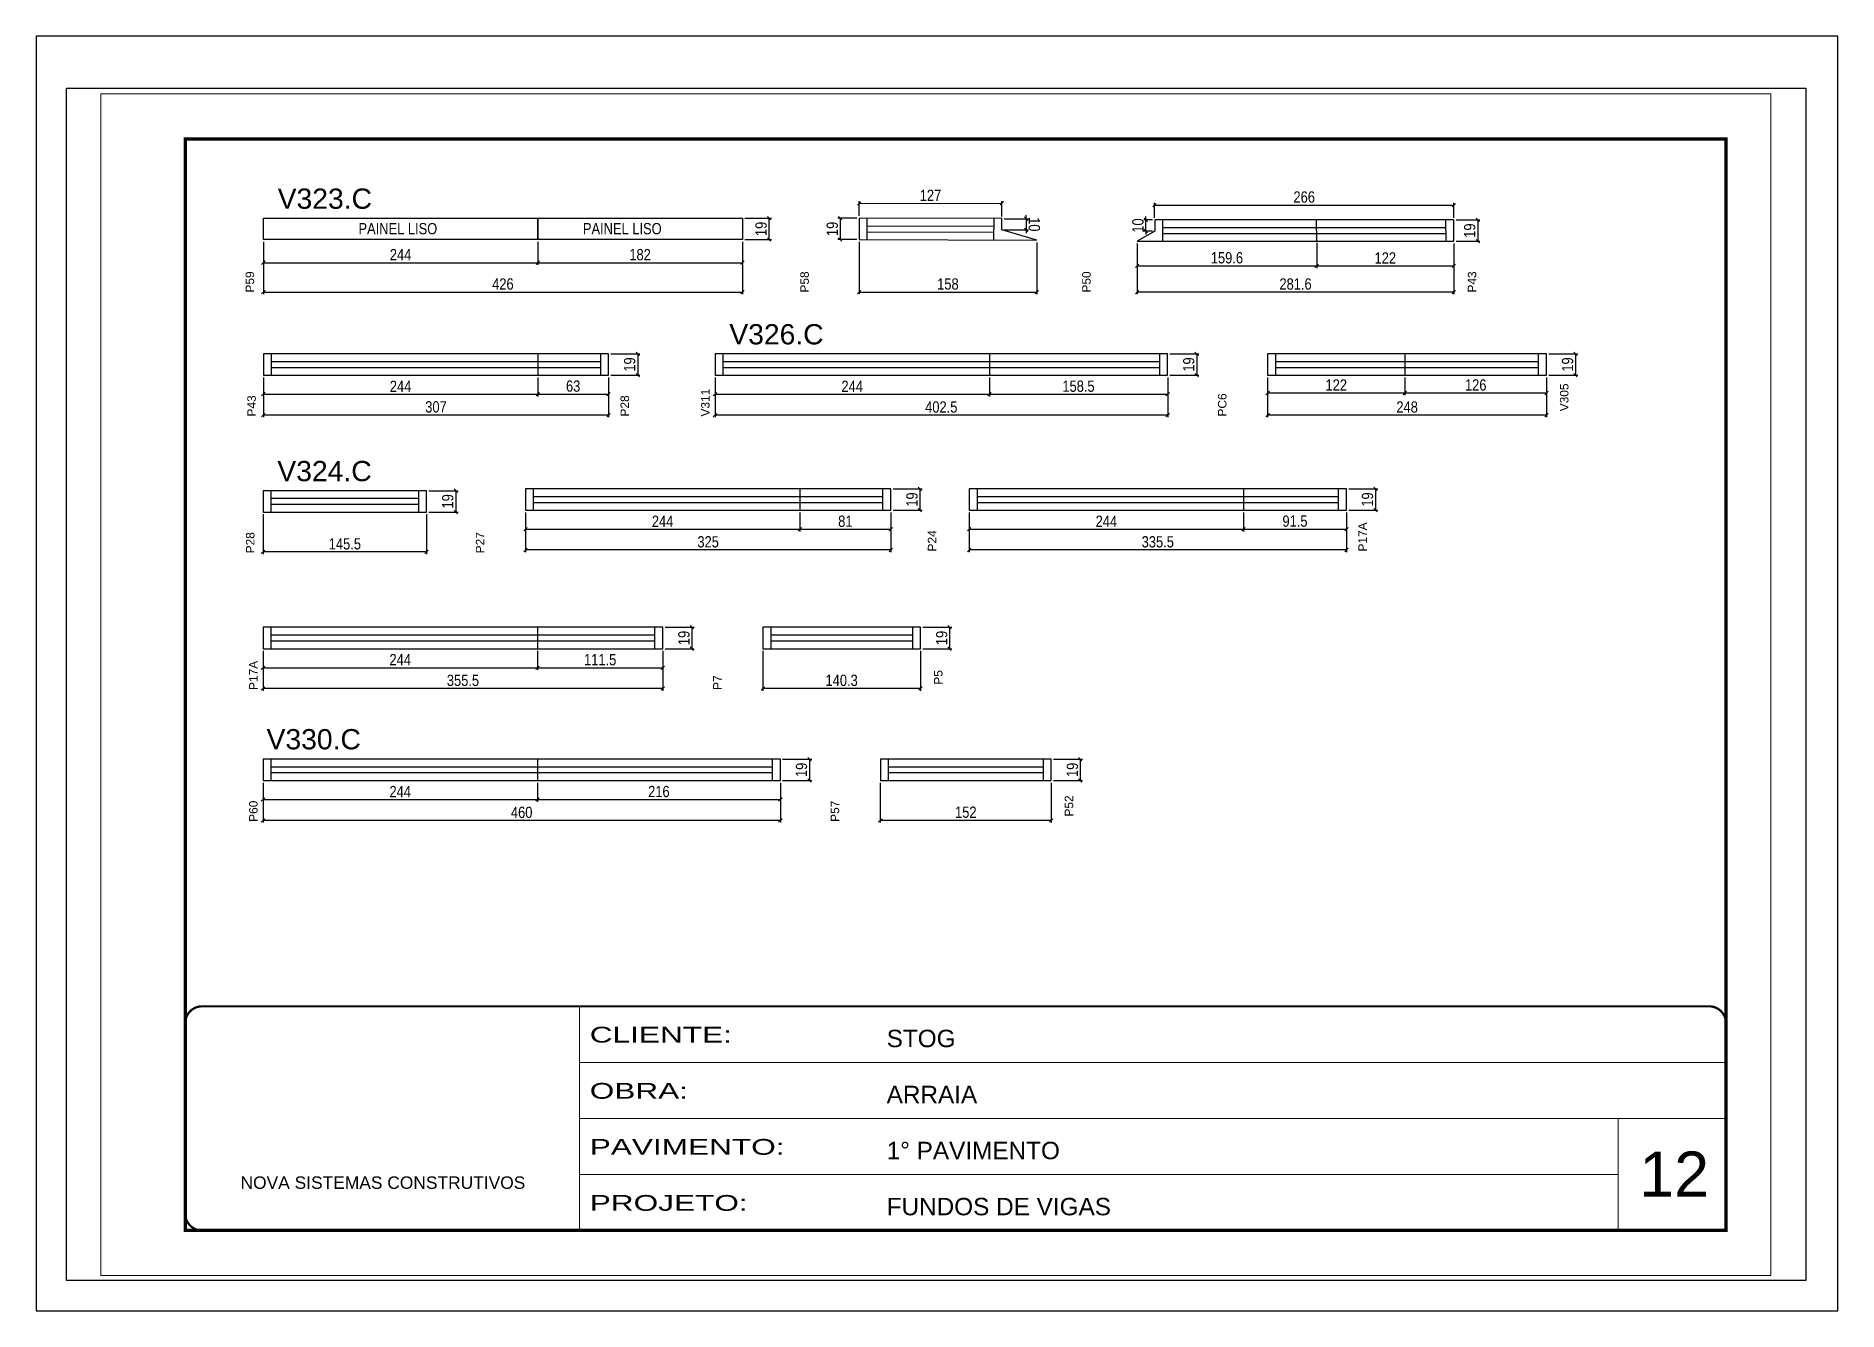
# Paper-space layout '01 (12)' of a CAD drawing. Extents: x -1 to 296, y 0 to 210.
# The model-space entities are those that its viewports show. They can reach past a viewport. Long polylines and large blocks are cut down to what shows.
import ezdxf

# ---------------------------------------------------------------- set-up
doc = ezdxf.new("R2010")
doc.units = 0
doc.linetypes.add('CONTINUO', pattern=[0])
doc.linetypes.add('DASHED', pattern=[0.75, 0.5, -0.25])
doc.layers.get('0').update_dxf_attribs({"linetype": 'CONTINUOUS'})
doc.layers.get('Defpoints').update_dxf_attribs({"linetype": 'CONTINUOUS'})
for name, color, linetype, lineweight in [('CARIMBO', 255, 'CONTINUOUS', 9), ('Folhas', 255, 'CONTINUOUS', 9), ('SARRAFO DE PRESSAO', 251, 'DASHED', 9)]:
    doc.layers.add(name, color=color, linetype=linetype, lineweight=lineweight)
for name, color, linetype in [('COTA', 241, 'CONTINUOUS'), ('NOMENCLATURA', 7, 'CONTINUOUS'), ('Painéis', 200, 'CONTINUOUS'), ('SARR_2.2x7', 40, 'CONTINUOUS')]:
    doc.layers.add(name, color=color, linetype=linetype)
doc.styles.add('ARIAL', font='arial.ttf')
doc.styles.add('COTA TECNICA', font='techl___.ttf', dxfattribs={"height": 10})
doc.styles.add('Tecnologia', font='')
doc.styles.get('Tecnologia').set_extended_font_data('Forgotten Futurist')
doc.dimstyles.new('PAINEL', dxfattribs={"dimtxt": 10, "dimasz": 3, "dimexe": 3, "dimexo": 3, "dimgap": 3, "dimtad": 1, "dimdec": 1, "dimzin": 12, "dimdsep": 46, "dimtxsty": 'COTA TECNICA', "dimblk1": 'OBLIQUE', "dimblk2": 'OBLIQUE', "dimsah": 1, "dimcen": 0.9, "dimclrd": 4, "dimclre": 4, "dimclrt": 240, "dimadec": 1, "dimazin": 3, "dimtfac": 1, "dimtdec": 1, "dimtmove": 0, "dimatfit": 3, "dimfxl": 1, "dimtolj": 1, "dimtzin": 12, "dimarcsym": 0})

psp = doc.layouts.new('01 (12)')

msp = doc.modelspace()

# ---------------------------------------------------------------- texts
at = {"layer": 'CARIMBO', "style": 'ARIAL'}
msp.add_text('12', height=40, dxfattribs=at).set_placement((10395.07, 11119.55))
at = {"layer": 'COTA', "color": 240, "linetype": 'Continuous', "char_height": 10, "attachment_point": 5, "style": 'COTA TECNICA'}
for insert in [(9291.3, 11979.58), (9490.86, 11979.58)]:
    msp.add_mtext('\\A1;PAINEL LISO', dxfattribs=dict(at, insert=insert))
at = {"layer": 'NOMENCLATURA', "linetype": 'Continuous', "style": 'ARIAL'}
for s, p in [('V323.C', (9184.45, 11997.3)), ('V326.C', (9586.03, 11876.78)), ('V324.C', (9184.16, 11755.22)), ('V330.C', (9174.57, 11516.94))]:
    msp.add_text(s, height=18, dxfattribs=at).set_placement(p)
for s, p in [('P59', (9163.5, 11922.87)), ('P58', (9656.73, 11922.87)), ('P50', (9907.35, 11922.87)), ('P43', (10250.21, 11922.87)), ('V305', (10332.16, 11817.36)), ('P43', (9165, 11812.69)), ('P28', (9496.85, 11812.69)), ('V311', (9568.49, 11812.69)), ('PC6', (10028.07, 11812.69)), ('P17A', (10152.9, 11692.76)), ('P28', (9163.83, 11691.13)), ('P27', (9368.21, 11691.13)), ('P24', (9770.1, 11692.76)), ('P17A', (9166.62, 11569.73)), ('P5', (9775.6, 11574.4)), ('P7', (9579.21, 11569.73)), ('P52', (9891.8, 11457.22)), ('P60', (9166.62, 11452.55)), ('P57', (9683.71, 11452.55))]:
    msp.add_text(s, height=7.567, rotation=90, dxfattribs=at).set_placement(p)

# ---------------------------------------------------------------- blocks, each defined once
blk = doc.blocks.new('9999999999')
at = {"color": 30, "linetype": 'CONTINUO'}
for p, q in [((98564.6, 34230.2), (98564.6, 34429.4)), ((98564.6, 34379.6), (99584, 34379.6)), ((98564.6, 34329.8), (99488, 34329.8)), ((99584, 34329.8), (99488, 34329.8)), ((99488, 34329.8), (99488, 34230.2)), ((98564.6, 34280), (99488, 34280))]:
    blk.add_line(p, q, dxfattribs=at)
at = {"color": 30, "linetype": 'CONTINUO', "const_width": 2}
blk.add_lwpolyline([(99584, 34230.2), (99584, 34414.4, 0.414214), (99569, 34429.4), (98229, 34429.4, 0.414214), (98214, 34414.4), (98214, 34245.2, 0.414214), (98229, 34230.2), (99584, 34230.2)], format="xyb", dxfattribs=at)
at = {"layer": 'Folhas'}
blk.add_lwpolyline([(98139, 34190.2), (99624, 34190.2), (99624, 35240.2), (98139, 35240.2)], close=True, dxfattribs=at)
at = {"layer": 'Folhas', "color": 30, "const_width": 3}
blk.add_lwpolyline([(98214, 34230.2), (99584, 34230.2), (99584, 35200.2), (98214, 35200.2)], close=True, dxfattribs=at)
at = {"color": 7, "linetype": 'Continuous', "ltscale": 5, "style": 'ARIAL'}
for s, height, p in [('STOG', 15.48, (98837.7, 34393.1)), ('ARRAIA', 15.48, (98837.7, 34343.3)), ('1° PAVIMENTO', 15.483, (98837.7, 34293.5)), ('NOVA SISTEMAS CONSTRUTIVOS', 11.059, (98263.2, 34267.2)), ('FUNDOS DE VIGAS', 15.483, (98837.7, 34243.7))]:
    blk.add_text(s, height=height, dxfattribs=at).set_placement(p)
at = {"layer": 'Folhas', "color": 7, "style": 'Tecnologia', "width": 1.5}
for s, p in [('CLIENTE:', (98573.7, 34397.2)), ('OBRA:', (98573.7, 34347.3)), ('PAVIMENTO:', (98573.7, 34297.5)), ('PROJETO:', (98573.7, 34247.7))]:
    blk.add_text(s, height=14, dxfattribs=at).set_placement(p)
blk = doc.blocks.new('_Oblique')
at = {"color": 0, "linetype": 'ByBlock', "lineweight": -2}
blk.add_line((-0.5, -0.5), (0.5, 0.5), dxfattribs=at)
blk = doc.blocks.new('*D238')
at = {"layer": 'COTA', "color": 4, "linetype": 'Continuous', "lineweight": -2, "transparency": 16777216}
for p, q in [((9171.7, 11967.9), (9171.7, 11947.4)), ((9415.7, 11967.9), (9415.7, 11947.4)), ((9171.7, 11949.4), (9415.7, 11949.4))]:
    blk.add_line(p, q, dxfattribs=at)
at = {"layer": 'Defpoints', "color": 0, "linetype": 'Continuous', "transparency": 16777216}
for p in [(9171.7, 11969.9), (9415.7, 11969.9), (9415.7, 11949.4)]:
    blk.add_point(p, dxfattribs=at)
at = {"layer": 'COTA', "color": 4, "linetype": 'Continuous', "lineweight": -2, "transparency": 16777216, "xscale": 3, "yscale": 3, "zscale": 3, "rotation": 180}
blk.add_blockref('_Oblique', (9171.7, 11949.4), dxfattribs=at)
at = {"layer": 'COTA', "color": 4, "linetype": 'Continuous', "lineweight": -2, "transparency": 16777216, "xscale": 3, "yscale": 3, "zscale": 3}
blk.add_blockref('_Oblique', (9415.7, 11949.4), dxfattribs=at)
at = {"layer": 'COTA', "color": 240, "linetype": 'Continuous', "transparency": 16777216, "insert": (9293.7, 11956.5), "char_height": 10, "attachment_point": 5, "style": 'COTA TECNICA'}
blk.add_mtext('\\A1;244', dxfattribs=at)
blk = doc.blocks.new('*D239')
at = {"layer": 'COTA', "color": 4, "linetype": 'Continuous', "lineweight": -2, "transparency": 16777216}
for p, q in [((9415.7, 11967.9), (9415.7, 11947.4)), ((9597.7, 11967.9), (9597.7, 11947.4)), ((9415.7, 11949.4), (9597.7, 11949.4))]:
    blk.add_line(p, q, dxfattribs=at)
at = {"layer": 'Defpoints', "color": 0, "linetype": 'Continuous', "transparency": 16777216}
for p in [(9415.7, 11969.9), (9597.7, 11969.9), (9597.7, 11949.4)]:
    blk.add_point(p, dxfattribs=at)
at = {"layer": 'COTA', "color": 4, "linetype": 'Continuous', "lineweight": -2, "transparency": 16777216, "xscale": 3, "yscale": 3, "zscale": 3, "rotation": 180}
blk.add_blockref('_Oblique', (9415.7, 11949.4), dxfattribs=at)
at = {"layer": 'COTA', "color": 4, "linetype": 'Continuous', "lineweight": -2, "transparency": 16777216, "xscale": 3, "yscale": 3, "zscale": 3}
blk.add_blockref('_Oblique', (9597.7, 11949.4), dxfattribs=at)
at = {"layer": 'COTA', "color": 240, "linetype": 'Continuous', "transparency": 16777216, "insert": (9506.7, 11956.5), "char_height": 10, "attachment_point": 5, "style": 'COTA TECNICA'}
blk.add_mtext('\\A1;182', dxfattribs=at)
blk = doc.blocks.new('*D240')
at = {"layer": 'COTA', "color": 4, "linetype": 'Continuous', "lineweight": -2, "transparency": 16777216}
for p, q in [((9171.7, 11967.9), (9171.7, 11921.3)), ((9597.7, 11967.9), (9597.7, 11921.3)), ((9171.7, 11923.3), (9597.7, 11923.3))]:
    blk.add_line(p, q, dxfattribs=at)
at = {"layer": 'Defpoints', "color": 0, "linetype": 'Continuous', "transparency": 16777216}
for p in [(9171.7, 11969.9), (9597.7, 11969.9), (9597.7, 11923.3)]:
    blk.add_point(p, dxfattribs=at)
at = {"layer": 'COTA', "color": 4, "linetype": 'Continuous', "lineweight": -2, "transparency": 16777216, "xscale": 3, "yscale": 3, "zscale": 3, "rotation": 180}
blk.add_blockref('_Oblique', (9171.7, 11923.3), dxfattribs=at)
at = {"layer": 'COTA', "color": 4, "linetype": 'Continuous', "lineweight": -2, "transparency": 16777216, "xscale": 3, "yscale": 3, "zscale": 3}
blk.add_blockref('_Oblique', (9597.7, 11923.3), dxfattribs=at)
at = {"layer": 'COTA', "color": 240, "linetype": 'Continuous', "transparency": 16777216, "insert": (9384.7, 11930.4), "char_height": 10, "attachment_point": 5, "style": 'COTA TECNICA'}
blk.add_mtext('\\A1;426', dxfattribs=at)
blk = doc.blocks.new('*D241')
at = {"layer": 'COTA', "color": 4, "linetype": 'Continuous', "lineweight": -2, "transparency": 16777216}
for p, q in [((9599.7, 11988.9), (9623.4, 11988.9)), ((9621.4, 11969.9), (9621.4, 11988.9)), ((9599.7, 11969.9), (9623.4, 11969.9))]:
    blk.add_line(p, q, dxfattribs=at)
at = {"layer": 'Defpoints', "color": 0, "linetype": 'Continuous', "transparency": 16777216}
for p in [(9597.7, 11988.9), (9621.4, 11988.9), (9597.7, 11969.9)]:
    blk.add_point(p, dxfattribs=at)
at = {"layer": 'COTA', "color": 4, "linetype": 'Continuous', "lineweight": -2, "transparency": 16777216, "xscale": 3, "yscale": 3, "zscale": 3}
for p, rotation in [((9621.4, 11988.9), 90), ((9621.4, 11969.9), 270)]:
    blk.add_blockref('_Oblique', p, dxfattribs=dict(at, rotation=rotation))
at = {"layer": 'COTA', "color": 240, "linetype": 'Continuous', "transparency": 16777216, "insert": (9614.3, 11979.4), "char_height": 10, "attachment_point": 5, "rotation": 90, "style": 'COTA TECNICA'}
blk.add_mtext('\\A1;19', dxfattribs=at)
blk = doc.blocks.new('*D242')
at = {"layer": 'COTA', "color": 4, "linetype": 'Continuous', "lineweight": -2, "transparency": 16777216}
for p, q in [((9701.4, 11967.9), (9701.4, 11921.3)), ((9859.4, 11967.4), (9859.4, 11921.3)), ((9701.4, 11923.3), (9859.4, 11923.3))]:
    blk.add_line(p, q, dxfattribs=at)
at = {"layer": 'Defpoints', "color": 0, "linetype": 'Continuous', "transparency": 16777216}
for p in [(9701.4, 11969.9), (9859.4, 11969.4), (9859.4, 11923.3)]:
    blk.add_point(p, dxfattribs=at)
at = {"layer": 'COTA', "color": 4, "linetype": 'Continuous', "lineweight": -2, "transparency": 16777216, "xscale": 3, "yscale": 3, "zscale": 3}
for p, rotation in [((9701.4, 11923.3), 180.0068909555427), ((9859.4, 11923.3), 0.0068909555426607)]:
    blk.add_blockref('_Oblique', p, dxfattribs=dict(at, rotation=rotation))
at = {"layer": 'COTA', "color": 240, "linetype": 'Continuous', "transparency": 16777216, "insert": (9780.4, 11930.4), "char_height": 10, "attachment_point": 5, "rotation": 0.0069, "style": 'COTA TECNICA'}
blk.add_mtext('\\A1;158', dxfattribs=at)
blk = doc.blocks.new('*D243')
at = {"layer": 'COTA', "color": 4, "linetype": 'Continuous', "lineweight": -2, "transparency": 16777216}
for p, q in [((9701.4, 11990.9), (9701.4, 12004.1)), ((9701.4, 12002.1), (9828.4, 12002.2)), ((9828.4, 11990.5), (9828.4, 12004.2))]:
    blk.add_line(p, q, dxfattribs=at)
at = {"layer": 'Defpoints', "color": 0, "linetype": 'Continuous', "transparency": 16777216}
for p in [(9828.4, 12002.2), (9701.4, 11988.9), (9828.4, 11988.5)]:
    blk.add_point(p, dxfattribs=at)
at = {"layer": 'COTA', "color": 4, "linetype": 'Continuous', "lineweight": -2, "transparency": 16777216, "xscale": 3, "yscale": 3, "zscale": 3}
for p, rotation in [((9701.4, 12002.1), 180.0068909555427), ((9828.4, 12002.2), 0.0068909555426607)]:
    blk.add_blockref('_Oblique', p, dxfattribs=dict(at, rotation=rotation))
at = {"layer": 'COTA', "color": 240, "linetype": 'Continuous', "transparency": 16777216, "insert": (9764.9, 12009.2), "char_height": 10, "attachment_point": 5, "rotation": 0.0069, "style": 'COTA TECNICA'}
blk.add_mtext('\\A1;127', dxfattribs=at)
blk = doc.blocks.new('*D244')
at = {"layer": 'COTA', "color": 4, "linetype": 'Continuous', "lineweight": -2, "transparency": 16777216}
for p, q in [((9830.4, 11988.5), (9852.1, 11988.5)), ((9850.1, 11988.5), (9850.1, 11991.5)), ((9850.1, 11988.5), (9850.1, 11978.5)), ((9830.3, 11978.5), (9852.1, 11978.5)), ((9850.1, 11978.5), (9850.1, 11975.5))]:
    blk.add_line(p, q, dxfattribs=at)
at = {"layer": 'Defpoints', "color": 0, "linetype": 'Continuous', "transparency": 16777216}
for p in [(9828.4, 11988.5), (9828.3, 11978.5), (9850.1, 11978.5)]:
    blk.add_point(p, dxfattribs=at)
at = {"layer": 'COTA', "color": 4, "linetype": 'Continuous', "lineweight": -2, "transparency": 16777216, "xscale": 3, "yscale": 3, "zscale": 3}
for p, rotation in [((9850.1, 11988.5), 270.0068909555426), ((9850.1, 11978.5), 90.00689095554266)]:
    blk.add_blockref('_Oblique', p, dxfattribs=dict(at, rotation=rotation))
at = {"layer": 'COTA', "color": 240, "linetype": 'Continuous', "transparency": 16777216, "insert": (9857.2, 11983.5), "char_height": 10, "attachment_point": 5, "rotation": 270.0069, "style": 'COTA TECNICA'}
blk.add_mtext('\\A1;10', dxfattribs=at)
blk = doc.blocks.new('*D245')
at = {"layer": 'COTA', "color": 4, "linetype": 'Continuous', "lineweight": -2, "transparency": 16777216}
for p, q in [((9948.8, 11966.4), (9948.8, 11921.3)), ((10230.3, 11966.4), (10230.3, 11921.3)), ((10230.3, 11923.3), (9948.8, 11923.3))]:
    blk.add_line(p, q, dxfattribs=at)
at = {"layer": 'Defpoints', "color": 0, "linetype": 'Continuous', "transparency": 16777216}
for p in [(9948.8, 11968.4), (10230.3, 11968.4), (9948.8, 11923.3)]:
    blk.add_point(p, dxfattribs=at)
at = {"layer": 'COTA', "color": 4, "linetype": 'Continuous', "lineweight": -2, "transparency": 16777216, "xscale": 3, "yscale": 3, "zscale": 3, "rotation": 180}
blk.add_blockref('_Oblique', (9948.8, 11923.3), dxfattribs=at)
at = {"layer": 'COTA', "color": 4, "linetype": 'Continuous', "lineweight": -2, "transparency": 16777216, "xscale": 3, "yscale": 3, "zscale": 3}
blk.add_blockref('_Oblique', (10230.3, 11923.3), dxfattribs=at)
at = {"layer": 'COTA', "color": 240, "linetype": 'Continuous', "transparency": 16777216, "insert": (10089.5, 11930.4), "char_height": 10, "attachment_point": 5, "style": 'COTA TECNICA'}
blk.add_mtext('\\A1;281.6', dxfattribs=at)
blk = doc.blocks.new('*D246')
at = {"layer": 'COTA', "color": 4, "linetype": 'Continuous', "lineweight": -2, "transparency": 16777216}
for p, q in [((9948.8, 11966.4), (9948.8, 11944.6)), ((10108.3, 11966.9), (10108.3, 11944.6)), ((9948.8, 11946.6), (10108.3, 11946.6))]:
    blk.add_line(p, q, dxfattribs=at)
at = {"layer": 'Defpoints', "color": 0, "linetype": 'Continuous', "transparency": 16777216}
for p in [(10108.3, 11968.9), (9948.8, 11968.4), (10108.3, 11946.6)]:
    blk.add_point(p, dxfattribs=at)
at = {"layer": 'COTA', "color": 4, "linetype": 'Continuous', "lineweight": -2, "transparency": 16777216, "xscale": 3, "yscale": 3, "zscale": 3, "rotation": 180}
blk.add_blockref('_Oblique', (9948.8, 11946.6), dxfattribs=at)
at = {"layer": 'COTA', "color": 4, "linetype": 'Continuous', "lineweight": -2, "transparency": 16777216, "xscale": 3, "yscale": 3, "zscale": 3}
blk.add_blockref('_Oblique', (10108.3, 11946.6), dxfattribs=at)
at = {"layer": 'COTA', "color": 240, "linetype": 'Continuous', "transparency": 16777216, "insert": (10028.5, 11953.7), "char_height": 10, "attachment_point": 5, "style": 'COTA TECNICA'}
blk.add_mtext('\\A1;159.6', dxfattribs=at)
blk = doc.blocks.new('*D247')
at = {"layer": 'COTA', "color": 4, "linetype": 'Continuous', "lineweight": -2, "transparency": 16777216}
for p, q in [((10108.3, 11966.9), (10108.3, 11944.6)), ((10230.3, 11966.4), (10230.3, 11944.6)), ((10108.3, 11946.6), (10230.3, 11946.6))]:
    blk.add_line(p, q, dxfattribs=at)
at = {"layer": 'Defpoints', "color": 0, "linetype": 'Continuous', "transparency": 16777216}
for p in [(10108.3, 11968.9), (10230.3, 11968.4), (10230.3, 11946.6)]:
    blk.add_point(p, dxfattribs=at)
at = {"layer": 'COTA', "color": 4, "linetype": 'Continuous', "lineweight": -2, "transparency": 16777216, "xscale": 3, "yscale": 3, "zscale": 3, "rotation": 180}
blk.add_blockref('_Oblique', (10108.3, 11946.6), dxfattribs=at)
at = {"layer": 'COTA', "color": 4, "linetype": 'Continuous', "lineweight": -2, "transparency": 16777216, "xscale": 3, "yscale": 3, "zscale": 3}
blk.add_blockref('_Oblique', (10230.3, 11946.6), dxfattribs=at)
at = {"layer": 'COTA', "color": 240, "linetype": 'Continuous', "transparency": 16777216, "insert": (10169.3, 11953.6), "char_height": 10, "attachment_point": 5, "style": 'COTA TECNICA'}
blk.add_mtext('\\A1;122', dxfattribs=at)
blk = doc.blocks.new('*D248')
at = {"layer": 'COTA', "color": 4, "linetype": 'Continuous', "lineweight": -2, "transparency": 16777216}
for p, q in [((9699.4, 11988.9), (9682.6, 11988.9)), ((9684.6, 11988.9), (9684.6, 11969.9)), ((9699.4, 11969.9), (9682.6, 11969.9))]:
    blk.add_line(p, q, dxfattribs=at)
at = {"layer": 'Defpoints', "color": 0, "linetype": 'Continuous', "transparency": 16777216}
for p in [(9701.4, 11988.9), (9684.6, 11969.9), (9701.4, 11969.9)]:
    blk.add_point(p, dxfattribs=at)
at = {"layer": 'COTA', "color": 4, "linetype": 'Continuous', "lineweight": -2, "transparency": 16777216, "xscale": 3, "yscale": 3, "zscale": 3}
for p, rotation in [((9684.6, 11988.9), 90), ((9684.6, 11969.9), 270)]:
    blk.add_blockref('_Oblique', p, dxfattribs=dict(at, rotation=rotation))
at = {"layer": 'COTA', "color": 240, "linetype": 'Continuous', "transparency": 16777216, "insert": (9677.6, 11979.4), "char_height": 10, "attachment_point": 5, "rotation": 90, "style": 'COTA TECNICA'}
blk.add_mtext('\\A1;19', dxfattribs=at)
blk = doc.blocks.new('*D249')
at = {"layer": 'COTA', "color": 4, "linetype": 'Continuous', "lineweight": -2, "transparency": 16777216}
for p, q in [((10232.3, 11987.4), (10253.5, 11987.4)), ((10251.5, 11987.4), (10251.5, 11968.4)), ((10232.3, 11968.4), (10253.5, 11968.4))]:
    blk.add_line(p, q, dxfattribs=at)
at = {"layer": 'Defpoints', "color": 0, "linetype": 'Continuous', "transparency": 16777216}
for p in [(10230.3, 11987.4), (10230.3, 11968.4), (10251.5, 11968.4)]:
    blk.add_point(p, dxfattribs=at)
at = {"layer": 'COTA', "color": 4, "linetype": 'Continuous', "lineweight": -2, "transparency": 16777216, "xscale": 3, "yscale": 3, "zscale": 3}
for p, rotation in [((10251.5, 11987.4), 90), ((10251.5, 11968.4), 270)]:
    blk.add_blockref('_Oblique', p, dxfattribs=dict(at, rotation=rotation))
at = {"layer": 'COTA', "color": 240, "linetype": 'Continuous', "transparency": 16777216, "insert": (10244.4, 11977.9), "char_height": 10, "attachment_point": 5, "rotation": 90, "style": 'COTA TECNICA'}
blk.add_mtext('\\A1;19', dxfattribs=at)
blk = doc.blocks.new('*D250')
at = {"layer": 'COTA', "color": 4, "linetype": 'Continuous', "lineweight": -2, "transparency": 16777216}
for p, q in [((9964.2, 11989.4), (9964.2, 12002.6)), ((9964.2, 12000.6), (10230.3, 12000.6)), ((10230.3, 11989.4), (10230.3, 12002.6))]:
    blk.add_line(p, q, dxfattribs=at)
at = {"layer": 'Defpoints', "color": 0, "linetype": 'Continuous', "transparency": 16777216}
for p in [(10230.3, 12000.6), (9964.2, 11987.4), (10230.3, 11987.4)]:
    blk.add_point(p, dxfattribs=at)
at = {"layer": 'COTA', "color": 4, "linetype": 'Continuous', "lineweight": -2, "transparency": 16777216, "xscale": 3, "yscale": 3, "zscale": 3, "rotation": 180}
blk.add_blockref('_Oblique', (9964.2, 12000.6), dxfattribs=at)
at = {"layer": 'COTA', "color": 4, "linetype": 'Continuous', "lineweight": -2, "transparency": 16777216, "xscale": 3, "yscale": 3, "zscale": 3}
blk.add_blockref('_Oblique', (10230.3, 12000.6), dxfattribs=at)
at = {"layer": 'COTA', "color": 240, "linetype": 'Continuous', "transparency": 16777216, "insert": (10097.2, 12007.7), "char_height": 10, "attachment_point": 5, "style": 'COTA TECNICA'}
blk.add_mtext('\\A1;266', dxfattribs=at)
blk = doc.blocks.new('*D251')
at = {"layer": 'COTA', "color": 4, "linetype": 'Continuous', "lineweight": -2, "transparency": 16777216}
for p, q in [((9962.2, 11987.4), (9954.5, 11987.4)), ((9956.5, 11987.4), (9956.5, 11990.4)), ((9956.5, 11977.4), (9956.5, 11987.4)), ((9962.2, 11977.4), (9954.5, 11977.4)), ((9956.5, 11977.4), (9956.5, 11974.4))]:
    blk.add_line(p, q, dxfattribs=at)
at = {"layer": 'Defpoints', "color": 0, "linetype": 'Continuous', "transparency": 16777216}
for p in [(9956.5, 11987.4), (9964.2, 11987.4), (9964.2, 11977.4)]:
    blk.add_point(p, dxfattribs=at)
at = {"layer": 'COTA', "color": 4, "linetype": 'Continuous', "lineweight": -2, "transparency": 16777216, "xscale": 3, "yscale": 3, "zscale": 3}
for p, rotation in [((9956.5, 11987.4), 270), ((9956.5, 11977.4), 90)]:
    blk.add_blockref('_Oblique', p, dxfattribs=dict(at, rotation=rotation))
at = {"layer": 'COTA', "color": 240, "linetype": 'Continuous', "transparency": 16777216, "insert": (9949.4, 11982.4), "char_height": 10, "attachment_point": 5, "rotation": 90, "style": 'COTA TECNICA'}
blk.add_mtext('\\A1;10', dxfattribs=at)
blk = doc.blocks.new('*D252')
at = {"layer": 'COTA', "color": 4, "linetype": 'Continuous', "lineweight": -2, "transparency": 16777216}
for p, q in [((9480.7, 11868.4), (9506.6, 11868.4)), ((9504.6, 11868.4), (9504.6, 11849.4)), ((9480.7, 11849.4), (9506.6, 11849.4))]:
    blk.add_line(p, q, dxfattribs=at)
at = {"layer": 'Defpoints', "color": 0, "linetype": 'Continuous', "transparency": 16777216}
for p in [(9478.7, 11868.4), (9478.7, 11849.4), (9504.6, 11849.4)]:
    blk.add_point(p, dxfattribs=at)
at = {"layer": 'COTA', "color": 4, "linetype": 'Continuous', "lineweight": -2, "transparency": 16777216, "xscale": 3, "yscale": 3, "zscale": 3}
for p, rotation in [((9504.6, 11868.4), 90), ((9504.6, 11849.4), 270)]:
    blk.add_blockref('_Oblique', p, dxfattribs=dict(at, rotation=rotation))
at = {"layer": 'COTA', "color": 240, "linetype": 'Continuous', "transparency": 16777216, "insert": (9497.5, 11858.9), "char_height": 10, "attachment_point": 5, "rotation": 90, "style": 'COTA TECNICA'}
blk.add_mtext('\\A1;19', dxfattribs=at)
blk = doc.blocks.new('*D253')
at = {"layer": 'COTA', "color": 4, "linetype": 'Continuous', "lineweight": -2, "transparency": 16777216}
for p, q in [((9171.7, 11847.4), (9171.7, 11812)), ((9478.7, 11847.4), (9478.7, 11812)), ((9478.7, 11814), (9171.7, 11814))]:
    blk.add_line(p, q, dxfattribs=at)
at = {"layer": 'Defpoints', "color": 0, "linetype": 'Continuous', "transparency": 16777216}
for p in [(9171.7, 11849.4), (9478.7, 11849.4), (9171.7, 11814)]:
    blk.add_point(p, dxfattribs=at)
at = {"layer": 'COTA', "color": 4, "linetype": 'Continuous', "lineweight": -2, "transparency": 16777216, "xscale": 3, "yscale": 3, "zscale": 3, "rotation": 180}
blk.add_blockref('_Oblique', (9171.7, 11814), dxfattribs=at)
at = {"layer": 'COTA', "color": 4, "linetype": 'Continuous', "lineweight": -2, "transparency": 16777216, "xscale": 3, "yscale": 3, "zscale": 3}
blk.add_blockref('_Oblique', (9478.7, 11814), dxfattribs=at)
at = {"layer": 'COTA', "color": 240, "linetype": 'Continuous', "transparency": 16777216, "insert": (9325.2, 11821.2), "char_height": 10, "attachment_point": 5, "style": 'COTA TECNICA'}
blk.add_mtext('\\A1;307', dxfattribs=at)
blk = doc.blocks.new('*D254')
at = {"layer": 'COTA', "color": 4, "linetype": 'Continuous', "lineweight": -2, "transparency": 16777216}
for p, q in [((9171.7, 11847.4), (9171.7, 11830.5)), ((9415.7, 11847.4), (9415.7, 11830.5)), ((9171.7, 11832.5), (9415.7, 11832.5))]:
    blk.add_line(p, q, dxfattribs=at)
at = {"layer": 'Defpoints', "color": 0, "linetype": 'Continuous', "transparency": 16777216}
for p in [(9171.7, 11849.4), (9415.7, 11849.4), (9415.7, 11832.5)]:
    blk.add_point(p, dxfattribs=at)
at = {"layer": 'COTA', "color": 4, "linetype": 'Continuous', "lineweight": -2, "transparency": 16777216, "xscale": 3, "yscale": 3, "zscale": 3, "rotation": 180}
blk.add_blockref('_Oblique', (9171.7, 11832.5), dxfattribs=at)
at = {"layer": 'COTA', "color": 4, "linetype": 'Continuous', "lineweight": -2, "transparency": 16777216, "xscale": 3, "yscale": 3, "zscale": 3}
blk.add_blockref('_Oblique', (9415.7, 11832.5), dxfattribs=at)
at = {"layer": 'COTA', "color": 240, "linetype": 'Continuous', "transparency": 16777216, "insert": (9293.7, 11839.5), "char_height": 10, "attachment_point": 5, "style": 'COTA TECNICA'}
blk.add_mtext('\\A1;244', dxfattribs=at)
blk = doc.blocks.new('*D255')
at = {"layer": 'COTA', "color": 4, "linetype": 'Continuous', "lineweight": -2, "transparency": 16777216}
for p, q in [((9415.7, 11847.4), (9415.7, 11830.5)), ((9478.7, 11847.4), (9478.7, 11830.5)), ((9415.7, 11832.5), (9478.7, 11832.5))]:
    blk.add_line(p, q, dxfattribs=at)
at = {"layer": 'Defpoints', "color": 0, "linetype": 'Continuous', "transparency": 16777216}
for p in [(9415.7, 11849.4), (9478.7, 11849.4), (9478.7, 11832.5)]:
    blk.add_point(p, dxfattribs=at)
at = {"layer": 'COTA', "color": 4, "linetype": 'Continuous', "lineweight": -2, "transparency": 16777216, "xscale": 3, "yscale": 3, "zscale": 3, "rotation": 180}
blk.add_blockref('_Oblique', (9415.7, 11832.5), dxfattribs=at)
at = {"layer": 'COTA', "color": 4, "linetype": 'Continuous', "lineweight": -2, "transparency": 16777216, "xscale": 3, "yscale": 3, "zscale": 3}
blk.add_blockref('_Oblique', (9478.7, 11832.5), dxfattribs=at)
at = {"layer": 'COTA', "color": 240, "linetype": 'Continuous', "transparency": 16777216, "insert": (9447.2, 11839.7), "char_height": 10, "attachment_point": 5, "style": 'COTA TECNICA'}
blk.add_mtext('\\A1;63', dxfattribs=at)
blk = doc.blocks.new('*D256')
at = {"layer": 'COTA', "color": 4, "linetype": 'Continuous', "lineweight": -2, "transparency": 16777216}
for p, q in [((9318.9, 11746.8), (9344.8, 11746.8)), ((9342.8, 11746.8), (9342.8, 11727.8)), ((9318.9, 11727.8), (9344.8, 11727.8))]:
    blk.add_line(p, q, dxfattribs=at)
at = {"layer": 'Defpoints', "color": 0, "linetype": 'Continuous', "transparency": 16777216}
for p in [(9316.9, 11746.8), (9316.9, 11727.8), (9342.8, 11727.8)]:
    blk.add_point(p, dxfattribs=at)
at = {"layer": 'COTA', "color": 4, "linetype": 'Continuous', "lineweight": -2, "transparency": 16777216, "xscale": 3, "yscale": 3, "zscale": 3}
for p, rotation in [((9342.8, 11746.8), 90), ((9342.8, 11727.8), 270)]:
    blk.add_blockref('_Oblique', p, dxfattribs=dict(at, rotation=rotation))
at = {"layer": 'COTA', "color": 240, "linetype": 'Continuous', "transparency": 16777216, "insert": (9335.7, 11737.3), "char_height": 10, "attachment_point": 5, "rotation": 90, "style": 'COTA TECNICA'}
blk.add_mtext('\\A1;19', dxfattribs=at)
blk = doc.blocks.new('*D257')
at = {"layer": 'COTA', "color": 4, "linetype": 'Continuous', "lineweight": -2, "transparency": 16777216}
for p, q in [((9171.4, 11725.8), (9171.4, 11690.4)), ((9316.9, 11725.8), (9316.9, 11690.4)), ((9316.9, 11692.4), (9171.4, 11692.4))]:
    blk.add_line(p, q, dxfattribs=at)
at = {"layer": 'Defpoints', "color": 0, "linetype": 'Continuous', "transparency": 16777216}
for p in [(9171.4, 11727.8), (9316.9, 11727.8), (9171.4, 11692.4)]:
    blk.add_point(p, dxfattribs=at)
at = {"layer": 'COTA', "color": 4, "linetype": 'Continuous', "lineweight": -2, "transparency": 16777216, "xscale": 3, "yscale": 3, "zscale": 3, "rotation": 180}
blk.add_blockref('_Oblique', (9171.4, 11692.4), dxfattribs=at)
at = {"layer": 'COTA', "color": 4, "linetype": 'Continuous', "lineweight": -2, "transparency": 16777216, "xscale": 3, "yscale": 3, "zscale": 3}
blk.add_blockref('_Oblique', (9316.9, 11692.4), dxfattribs=at)
at = {"layer": 'COTA', "color": 240, "linetype": 'Continuous', "transparency": 16777216, "insert": (9244.2, 11699.5), "char_height": 10, "attachment_point": 5, "style": 'COTA TECNICA'}
blk.add_mtext('\\A1;145.5', dxfattribs=at)
blk = doc.blocks.new('*D259')
at = {"layer": 'COTA', "color": 4, "linetype": 'Continuous', "lineweight": -2, "transparency": 16777216}
for p, q in [((9731.7, 11748.4), (9757.5, 11748.4)), ((9755.5, 11748.4), (9755.5, 11729.4)), ((9731.7, 11729.4), (9757.5, 11729.4))]:
    blk.add_line(p, q, dxfattribs=at)
at = {"layer": 'Defpoints', "color": 0, "linetype": 'Continuous', "transparency": 16777216}
for p in [(9729.7, 11748.4), (9729.7, 11729.4), (9755.5, 11729.4)]:
    blk.add_point(p, dxfattribs=at)
at = {"layer": 'COTA', "color": 4, "linetype": 'Continuous', "lineweight": -2, "transparency": 16777216, "xscale": 3, "yscale": 3, "zscale": 3}
for p, rotation in [((9755.5, 11748.4), 90), ((9755.5, 11729.4), 270)]:
    blk.add_blockref('_Oblique', p, dxfattribs=dict(at, rotation=rotation))
at = {"layer": 'COTA', "color": 240, "linetype": 'Continuous', "transparency": 16777216, "insert": (9748.5, 11738.9), "char_height": 10, "attachment_point": 5, "rotation": 90, "style": 'COTA TECNICA'}
blk.add_mtext('\\A1;19', dxfattribs=at)
blk = doc.blocks.new('*D260')
at = {"layer": 'COTA', "color": 4, "linetype": 'Continuous', "lineweight": -2, "transparency": 16777216}
for p, q in [((9404.7, 11727.4), (9404.7, 11692.1)), ((9729.7, 11727.4), (9729.7, 11692.1)), ((9729.7, 11694.1), (9404.7, 11694.1))]:
    blk.add_line(p, q, dxfattribs=at)
at = {"layer": 'Defpoints', "color": 0, "linetype": 'Continuous', "transparency": 16777216}
for p in [(9404.7, 11729.4), (9729.7, 11729.4), (9404.7, 11694.1)]:
    blk.add_point(p, dxfattribs=at)
at = {"layer": 'COTA', "color": 4, "linetype": 'Continuous', "lineweight": -2, "transparency": 16777216, "xscale": 3, "yscale": 3, "zscale": 3, "rotation": 180}
blk.add_blockref('_Oblique', (9404.7, 11694.1), dxfattribs=at)
at = {"layer": 'COTA', "color": 4, "linetype": 'Continuous', "lineweight": -2, "transparency": 16777216, "xscale": 3, "yscale": 3, "zscale": 3}
blk.add_blockref('_Oblique', (9729.7, 11694.1), dxfattribs=at)
at = {"layer": 'COTA', "color": 240, "linetype": 'Continuous', "transparency": 16777216, "insert": (9567.2, 11701.3), "char_height": 10, "attachment_point": 5, "style": 'COTA TECNICA'}
blk.add_mtext('\\A1;325', dxfattribs=at)
blk = doc.blocks.new('*D261')
at = {"layer": 'COTA', "color": 4, "linetype": 'Continuous', "lineweight": -2, "transparency": 16777216}
for p, q in [((9404.7, 11727.4), (9404.7, 11710.5)), ((9404.7, 11712.5), (9648.7, 11712.5)), ((9648.7, 11727.4), (9648.7, 11710.5))]:
    blk.add_line(p, q, dxfattribs=at)
at = {"layer": 'Defpoints', "color": 0, "linetype": 'Continuous', "transparency": 16777216}
for p in [(9404.7, 11729.4), (9648.7, 11729.4), (9648.7, 11712.5)]:
    blk.add_point(p, dxfattribs=at)
at = {"layer": 'COTA', "color": 4, "linetype": 'Continuous', "lineweight": -2, "transparency": 16777216, "xscale": 3, "yscale": 3, "zscale": 3, "rotation": 180}
blk.add_blockref('_Oblique', (9404.7, 11712.5), dxfattribs=at)
at = {"layer": 'COTA', "color": 4, "linetype": 'Continuous', "lineweight": -2, "transparency": 16777216, "xscale": 3, "yscale": 3, "zscale": 3}
blk.add_blockref('_Oblique', (9648.7, 11712.5), dxfattribs=at)
at = {"layer": 'COTA', "color": 240, "linetype": 'Continuous', "transparency": 16777216, "insert": (9526.7, 11719.6), "char_height": 10, "attachment_point": 5, "style": 'COTA TECNICA'}
blk.add_mtext('\\A1;244', dxfattribs=at)
blk = doc.blocks.new('*D258')
at = {"layer": 'COTA', "color": 4, "linetype": 'Continuous', "lineweight": -2, "transparency": 16777216}
for p, q in [((9648.7, 11727.4), (9648.7, 11710.5)), ((9648.7, 11712.5), (9729.7, 11712.5)), ((9729.7, 11727.4), (9729.7, 11710.5))]:
    blk.add_line(p, q, dxfattribs=at)
at = {"layer": 'Defpoints', "color": 0, "linetype": 'Continuous', "transparency": 16777216}
for p in [(9648.7, 11729.4), (9729.7, 11729.4), (9729.7, 11712.5)]:
    blk.add_point(p, dxfattribs=at)
at = {"layer": 'COTA', "color": 4, "linetype": 'Continuous', "lineweight": -2, "transparency": 16777216, "xscale": 3, "yscale": 3, "zscale": 3, "rotation": 180}
blk.add_blockref('_Oblique', (9648.7, 11712.5), dxfattribs=at)
at = {"layer": 'COTA', "color": 4, "linetype": 'Continuous', "lineweight": -2, "transparency": 16777216, "xscale": 3, "yscale": 3, "zscale": 3}
blk.add_blockref('_Oblique', (9729.7, 11712.5), dxfattribs=at)
at = {"layer": 'COTA', "color": 240, "linetype": 'Continuous', "transparency": 16777216, "insert": (9689.2, 11719.6), "char_height": 10, "attachment_point": 5, "style": 'COTA TECNICA'}
blk.add_mtext('\\A1;81', dxfattribs=at)
blk = doc.blocks.new('*D262')
at = {"layer": 'COTA', "color": 4, "linetype": 'Continuous', "lineweight": -2, "transparency": 16777216}
for p, q in [((10136.8, 11748.4), (10162.6, 11748.4)), ((10160.6, 11748.4), (10160.6, 11729.4)), ((10136.8, 11729.4), (10162.6, 11729.4))]:
    blk.add_line(p, q, dxfattribs=at)
at = {"layer": 'Defpoints', "color": 0, "linetype": 'Continuous', "transparency": 16777216}
for p in [(10134.8, 11748.4), (10134.8, 11729.4), (10160.6, 11729.4)]:
    blk.add_point(p, dxfattribs=at)
at = {"layer": 'COTA', "color": 4, "linetype": 'Continuous', "lineweight": -2, "transparency": 16777216, "xscale": 3, "yscale": 3, "zscale": 3}
for p, rotation in [((10160.6, 11748.4), 90), ((10160.6, 11729.4), 270)]:
    blk.add_blockref('_Oblique', p, dxfattribs=dict(at, rotation=rotation))
at = {"layer": 'COTA', "color": 240, "linetype": 'Continuous', "transparency": 16777216, "insert": (10153.5, 11738.9), "char_height": 10, "attachment_point": 5, "rotation": 90, "style": 'COTA TECNICA'}
blk.add_mtext('\\A1;19', dxfattribs=at)
blk = doc.blocks.new('*D263')
at = {"layer": 'COTA', "color": 4, "linetype": 'Continuous', "lineweight": -2, "transparency": 16777216}
for p, q in [((9799.3, 11727.4), (9799.3, 11692.1)), ((10134.8, 11727.4), (10134.8, 11692.1)), ((10134.8, 11694.1), (9799.3, 11694.1))]:
    blk.add_line(p, q, dxfattribs=at)
at = {"layer": 'Defpoints', "color": 0, "linetype": 'Continuous', "transparency": 16777216}
for p in [(9799.3, 11729.4), (10134.8, 11729.4), (9799.3, 11694.1)]:
    blk.add_point(p, dxfattribs=at)
at = {"layer": 'COTA', "color": 4, "linetype": 'Continuous', "lineweight": -2, "transparency": 16777216, "xscale": 3, "yscale": 3, "zscale": 3, "rotation": 180}
blk.add_blockref('_Oblique', (9799.3, 11694.1), dxfattribs=at)
at = {"layer": 'COTA', "color": 4, "linetype": 'Continuous', "lineweight": -2, "transparency": 16777216, "xscale": 3, "yscale": 3, "zscale": 3}
blk.add_blockref('_Oblique', (10134.8, 11694.1), dxfattribs=at)
at = {"layer": 'COTA', "color": 240, "linetype": 'Continuous', "transparency": 16777216, "insert": (9967, 11701.3), "char_height": 10, "attachment_point": 5, "style": 'COTA TECNICA'}
blk.add_mtext('\\A1;335.5', dxfattribs=at)
blk = doc.blocks.new('*D264')
at = {"layer": 'COTA', "color": 4, "linetype": 'Continuous', "lineweight": -2, "transparency": 16777216}
for p, q in [((9799.3, 11727.4), (9799.3, 11710.5)), ((9799.3, 11712.5), (10043.3, 11712.5)), ((10043.3, 11727.4), (10043.3, 11710.5))]:
    blk.add_line(p, q, dxfattribs=at)
at = {"layer": 'Defpoints', "color": 0, "linetype": 'Continuous', "transparency": 16777216}
for p in [(9799.3, 11729.4), (10043.3, 11729.4), (10043.3, 11712.5)]:
    blk.add_point(p, dxfattribs=at)
at = {"layer": 'COTA', "color": 4, "linetype": 'Continuous', "lineweight": -2, "transparency": 16777216, "xscale": 3, "yscale": 3, "zscale": 3, "rotation": 180}
blk.add_blockref('_Oblique', (9799.3, 11712.5), dxfattribs=at)
at = {"layer": 'COTA', "color": 4, "linetype": 'Continuous', "lineweight": -2, "transparency": 16777216, "xscale": 3, "yscale": 3, "zscale": 3}
blk.add_blockref('_Oblique', (10043.3, 11712.5), dxfattribs=at)
at = {"layer": 'COTA', "color": 240, "linetype": 'Continuous', "transparency": 16777216, "insert": (9921.3, 11719.6), "char_height": 10, "attachment_point": 5, "style": 'COTA TECNICA'}
blk.add_mtext('\\A1;244', dxfattribs=at)
blk = doc.blocks.new('*D265')
at = {"layer": 'COTA', "color": 4, "linetype": 'Continuous', "lineweight": -2, "transparency": 16777216}
for p, q in [((10043.3, 11727.4), (10043.3, 11710.5)), ((10043.3, 11712.5), (10134.8, 11712.5)), ((10134.8, 11727.4), (10134.8, 11710.5))]:
    blk.add_line(p, q, dxfattribs=at)
at = {"layer": 'Defpoints', "color": 0, "linetype": 'Continuous', "transparency": 16777216}
for p in [(10043.3, 11729.4), (10134.8, 11729.4), (10134.8, 11712.5)]:
    blk.add_point(p, dxfattribs=at)
at = {"layer": 'COTA', "color": 4, "linetype": 'Continuous', "lineweight": -2, "transparency": 16777216, "xscale": 3, "yscale": 3, "zscale": 3, "rotation": 180}
blk.add_blockref('_Oblique', (10043.3, 11712.5), dxfattribs=at)
at = {"layer": 'COTA', "color": 4, "linetype": 'Continuous', "lineweight": -2, "transparency": 16777216, "xscale": 3, "yscale": 3, "zscale": 3}
blk.add_blockref('_Oblique', (10134.8, 11712.5), dxfattribs=at)
at = {"layer": 'COTA', "color": 240, "linetype": 'Continuous', "transparency": 16777216, "insert": (10089, 11719.7), "char_height": 10, "attachment_point": 5, "style": 'COTA TECNICA'}
blk.add_mtext('\\A1;91.5', dxfattribs=at)
blk = doc.blocks.new('*D266')
at = {"layer": 'COTA', "color": 4, "linetype": 'Continuous', "lineweight": -2, "transparency": 16777216}
for p, q in [((9528.9, 11625.4), (9554.8, 11625.4)), ((9552.8, 11625.4), (9552.8, 11606.4)), ((9528.9, 11606.4), (9554.8, 11606.4))]:
    blk.add_line(p, q, dxfattribs=at)
at = {"layer": 'Defpoints', "color": 0, "linetype": 'Continuous', "transparency": 16777216}
for p in [(9526.9, 11625.4), (9526.9, 11606.4), (9552.8, 11606.4)]:
    blk.add_point(p, dxfattribs=at)
at = {"layer": 'COTA', "color": 4, "linetype": 'Continuous', "lineweight": -2, "transparency": 16777216, "xscale": 3, "yscale": 3, "zscale": 3}
for p, rotation in [((9552.8, 11625.4), 90), ((9552.8, 11606.4), 270)]:
    blk.add_blockref('_Oblique', p, dxfattribs=dict(at, rotation=rotation))
at = {"layer": 'COTA', "color": 240, "linetype": 'Continuous', "transparency": 16777216, "insert": (9545.7, 11615.9), "char_height": 10, "attachment_point": 5, "rotation": 90, "style": 'COTA TECNICA'}
blk.add_mtext('\\A1;19', dxfattribs=at)
blk = doc.blocks.new('*D267')
at = {"layer": 'COTA', "color": 4, "linetype": 'Continuous', "lineweight": -2, "transparency": 16777216}
for p, q in [((9171.4, 11604.4), (9171.4, 11569)), ((9526.9, 11604.4), (9526.9, 11569)), ((9526.9, 11571), (9171.4, 11571))]:
    blk.add_line(p, q, dxfattribs=at)
at = {"layer": 'Defpoints', "color": 0, "linetype": 'Continuous', "transparency": 16777216}
for p in [(9171.4, 11606.4), (9526.9, 11606.4), (9171.4, 11571)]:
    blk.add_point(p, dxfattribs=at)
at = {"layer": 'COTA', "color": 4, "linetype": 'Continuous', "lineweight": -2, "transparency": 16777216, "xscale": 3, "yscale": 3, "zscale": 3, "rotation": 180}
blk.add_blockref('_Oblique', (9171.4, 11571), dxfattribs=at)
at = {"layer": 'COTA', "color": 4, "linetype": 'Continuous', "lineweight": -2, "transparency": 16777216, "xscale": 3, "yscale": 3, "zscale": 3}
blk.add_blockref('_Oblique', (9526.9, 11571), dxfattribs=at)
at = {"layer": 'COTA', "color": 240, "linetype": 'Continuous', "transparency": 16777216, "insert": (9349.2, 11578.2), "char_height": 10, "attachment_point": 5, "style": 'COTA TECNICA'}
blk.add_mtext('\\A1;355.5', dxfattribs=at)
blk = doc.blocks.new('*D268')
at = {"layer": 'COTA', "color": 4, "linetype": 'Continuous', "lineweight": -2, "transparency": 16777216}
for p, q in [((9171.4, 11604.4), (9171.4, 11587.5)), ((9415.4, 11604.4), (9415.4, 11587.5)), ((9171.4, 11589.5), (9415.4, 11589.5))]:
    blk.add_line(p, q, dxfattribs=at)
at = {"layer": 'Defpoints', "color": 0, "linetype": 'Continuous', "transparency": 16777216}
for p in [(9171.4, 11606.4), (9415.4, 11606.4), (9415.4, 11589.5)]:
    blk.add_point(p, dxfattribs=at)
at = {"layer": 'COTA', "color": 4, "linetype": 'Continuous', "lineweight": -2, "transparency": 16777216, "xscale": 3, "yscale": 3, "zscale": 3, "rotation": 180}
blk.add_blockref('_Oblique', (9171.4, 11589.5), dxfattribs=at)
at = {"layer": 'COTA', "color": 4, "linetype": 'Continuous', "lineweight": -2, "transparency": 16777216, "xscale": 3, "yscale": 3, "zscale": 3}
blk.add_blockref('_Oblique', (9415.4, 11589.5), dxfattribs=at)
at = {"layer": 'COTA', "color": 240, "linetype": 'Continuous', "transparency": 16777216, "insert": (9293.4, 11596.6), "char_height": 10, "attachment_point": 5, "style": 'COTA TECNICA'}
blk.add_mtext('\\A1;244', dxfattribs=at)
blk = doc.blocks.new('*D269')
at = {"layer": 'COTA', "color": 4, "linetype": 'Continuous', "lineweight": -2, "transparency": 16777216}
for p, q in [((9415.4, 11604.4), (9415.4, 11587.5)), ((9526.9, 11604.4), (9526.9, 11587.5)), ((9415.4, 11589.5), (9526.9, 11589.5))]:
    blk.add_line(p, q, dxfattribs=at)
at = {"layer": 'Defpoints', "color": 0, "linetype": 'Continuous', "transparency": 16777216}
for p in [(9415.4, 11606.4), (9526.9, 11606.4), (9526.9, 11589.5)]:
    blk.add_point(p, dxfattribs=at)
at = {"layer": 'COTA', "color": 4, "linetype": 'Continuous', "lineweight": -2, "transparency": 16777216, "xscale": 3, "yscale": 3, "zscale": 3, "rotation": 180}
blk.add_blockref('_Oblique', (9415.4, 11589.5), dxfattribs=at)
at = {"layer": 'COTA', "color": 4, "linetype": 'Continuous', "lineweight": -2, "transparency": 16777216, "xscale": 3, "yscale": 3, "zscale": 3}
blk.add_blockref('_Oblique', (9526.9, 11589.5), dxfattribs=at)
at = {"layer": 'COTA', "color": 240, "linetype": 'Continuous', "transparency": 16777216, "insert": (9471.2, 11596.6), "char_height": 10, "attachment_point": 5, "style": 'COTA TECNICA'}
blk.add_mtext('\\A1;111.5', dxfattribs=at)
blk = doc.blocks.new('*D270')
at = {"layer": 'COTA', "color": 4, "linetype": 'Continuous', "lineweight": -2, "transparency": 16777216}
for p, q in [((9758.1, 11625.4), (9783.9, 11625.4)), ((9781.9, 11625.4), (9781.9, 11606.4)), ((9758.1, 11606.4), (9783.9, 11606.4))]:
    blk.add_line(p, q, dxfattribs=at)
at = {"layer": 'Defpoints', "color": 0, "linetype": 'Continuous', "transparency": 16777216}
for p in [(9756.1, 11625.4), (9756.1, 11606.4), (9781.9, 11606.4)]:
    blk.add_point(p, dxfattribs=at)
at = {"layer": 'COTA', "color": 4, "linetype": 'Continuous', "lineweight": -2, "transparency": 16777216, "xscale": 3, "yscale": 3, "zscale": 3}
for p, rotation in [((9781.9, 11625.4), 90), ((9781.9, 11606.4), 270)]:
    blk.add_blockref('_Oblique', p, dxfattribs=dict(at, rotation=rotation))
at = {"layer": 'COTA', "color": 240, "linetype": 'Continuous', "transparency": 16777216, "insert": (9774.9, 11615.9), "char_height": 10, "attachment_point": 5, "rotation": 90, "style": 'COTA TECNICA'}
blk.add_mtext('\\A1;19', dxfattribs=at)
blk = doc.blocks.new('*D271')
at = {"layer": 'COTA', "color": 4, "linetype": 'Continuous', "lineweight": -2, "transparency": 16777216}
for p, q in [((9615.8, 11604.4), (9615.8, 11569)), ((9756.1, 11604.4), (9756.1, 11569)), ((9756.1, 11571), (9615.8, 11571))]:
    blk.add_line(p, q, dxfattribs=at)
at = {"layer": 'Defpoints', "color": 0, "linetype": 'Continuous', "transparency": 16777216}
for p in [(9615.8, 11606.4), (9756.1, 11606.4), (9615.8, 11571)]:
    blk.add_point(p, dxfattribs=at)
at = {"layer": 'COTA', "color": 4, "linetype": 'Continuous', "lineweight": -2, "transparency": 16777216, "xscale": 3, "yscale": 3, "zscale": 3, "rotation": 180}
blk.add_blockref('_Oblique', (9615.8, 11571), dxfattribs=at)
at = {"layer": 'COTA', "color": 4, "linetype": 'Continuous', "lineweight": -2, "transparency": 16777216, "xscale": 3, "yscale": 3, "zscale": 3}
blk.add_blockref('_Oblique', (9756.1, 11571), dxfattribs=at)
at = {"layer": 'COTA', "color": 240, "linetype": 'Continuous', "transparency": 16777216, "insert": (9685.9, 11578.2), "char_height": 10, "attachment_point": 5, "style": 'COTA TECNICA'}
blk.add_mtext('\\A1;140.3', dxfattribs=at)
blk = doc.blocks.new('*D276')
at = {"layer": 'COTA', "color": 4, "linetype": 'Continuous', "lineweight": -2, "transparency": 16777216}
for p, q in [((9977.8, 11868.4), (10003.6, 11868.4)), ((10001.6, 11868.4), (10001.6, 11849.4)), ((9977.8, 11849.4), (10003.6, 11849.4))]:
    blk.add_line(p, q, dxfattribs=at)
at = {"layer": 'Defpoints', "color": 0, "linetype": 'Continuous', "transparency": 16777216}
for p in [(9975.8, 11868.4), (9975.8, 11849.4), (10001.6, 11849.4)]:
    blk.add_point(p, dxfattribs=at)
at = {"layer": 'COTA', "color": 4, "linetype": 'Continuous', "lineweight": -2, "transparency": 16777216, "xscale": 3, "yscale": 3, "zscale": 3}
for p, rotation in [((10001.6, 11868.4), 90), ((10001.6, 11849.4), 270)]:
    blk.add_blockref('_Oblique', p, dxfattribs=dict(at, rotation=rotation))
at = {"layer": 'COTA', "color": 240, "linetype": 'Continuous', "transparency": 16777216, "insert": (9994.6, 11858.9), "char_height": 10, "attachment_point": 5, "rotation": 90, "style": 'COTA TECNICA'}
blk.add_mtext('\\A1;19', dxfattribs=at)
blk = doc.blocks.new('*D277')
at = {"layer": 'COTA', "color": 4, "linetype": 'Continuous', "lineweight": -2, "transparency": 16777216}
for p, q in [((9573.3, 11847.4), (9573.3, 11812)), ((9975.8, 11847.4), (9975.8, 11812)), ((9975.8, 11814), (9573.3, 11814))]:
    blk.add_line(p, q, dxfattribs=at)
at = {"layer": 'Defpoints', "color": 0, "linetype": 'Continuous', "transparency": 16777216}
for p in [(9573.3, 11849.4), (9975.8, 11849.4), (9573.3, 11814)]:
    blk.add_point(p, dxfattribs=at)
at = {"layer": 'COTA', "color": 4, "linetype": 'Continuous', "lineweight": -2, "transparency": 16777216, "xscale": 3, "yscale": 3, "zscale": 3, "rotation": 180}
blk.add_blockref('_Oblique', (9573.3, 11814), dxfattribs=at)
at = {"layer": 'COTA', "color": 4, "linetype": 'Continuous', "lineweight": -2, "transparency": 16777216, "xscale": 3, "yscale": 3, "zscale": 3}
blk.add_blockref('_Oblique', (9975.8, 11814), dxfattribs=at)
at = {"layer": 'COTA', "color": 240, "linetype": 'Continuous', "transparency": 16777216, "insert": (9774.5, 11821.1), "char_height": 10, "attachment_point": 5, "style": 'COTA TECNICA'}
blk.add_mtext('\\A1;402.5', dxfattribs=at)
blk = doc.blocks.new('*D278')
at = {"layer": 'COTA', "color": 4, "linetype": 'Continuous', "lineweight": -2, "transparency": 16777216}
for p, q in [((9573.3, 11847.4), (9573.3, 11830.5)), ((9817.3, 11847.4), (9817.3, 11830.5)), ((9573.3, 11832.5), (9817.3, 11832.5))]:
    blk.add_line(p, q, dxfattribs=at)
at = {"layer": 'Defpoints', "color": 0, "linetype": 'Continuous', "transparency": 16777216}
for p in [(9573.3, 11849.4), (9817.3, 11849.4), (9817.3, 11832.5)]:
    blk.add_point(p, dxfattribs=at)
at = {"layer": 'COTA', "color": 4, "linetype": 'Continuous', "lineweight": -2, "transparency": 16777216, "xscale": 3, "yscale": 3, "zscale": 3, "rotation": 180}
blk.add_blockref('_Oblique', (9573.3, 11832.5), dxfattribs=at)
at = {"layer": 'COTA', "color": 4, "linetype": 'Continuous', "lineweight": -2, "transparency": 16777216, "xscale": 3, "yscale": 3, "zscale": 3}
blk.add_blockref('_Oblique', (9817.3, 11832.5), dxfattribs=at)
at = {"layer": 'COTA', "color": 240, "linetype": 'Continuous', "transparency": 16777216, "insert": (9695.3, 11839.5), "char_height": 10, "attachment_point": 5, "style": 'COTA TECNICA'}
blk.add_mtext('\\A1;244', dxfattribs=at)
blk = doc.blocks.new('*D279')
at = {"layer": 'COTA', "color": 4, "linetype": 'Continuous', "lineweight": -2, "transparency": 16777216}
for p, q in [((9817.3, 11847.4), (9817.3, 11830.5)), ((9975.8, 11847.4), (9975.8, 11830.5)), ((9817.3, 11832.5), (9975.8, 11832.5))]:
    blk.add_line(p, q, dxfattribs=at)
at = {"layer": 'Defpoints', "color": 0, "linetype": 'Continuous', "transparency": 16777216}
for p in [(9817.3, 11849.4), (9975.8, 11849.4), (9975.8, 11832.5)]:
    blk.add_point(p, dxfattribs=at)
at = {"layer": 'COTA', "color": 4, "linetype": 'Continuous', "lineweight": -2, "transparency": 16777216, "xscale": 3, "yscale": 3, "zscale": 3, "rotation": 180}
blk.add_blockref('_Oblique', (9817.3, 11832.5), dxfattribs=at)
at = {"layer": 'COTA', "color": 4, "linetype": 'Continuous', "lineweight": -2, "transparency": 16777216, "xscale": 3, "yscale": 3, "zscale": 3}
blk.add_blockref('_Oblique', (9975.8, 11832.5), dxfattribs=at)
at = {"layer": 'COTA', "color": 240, "linetype": 'Continuous', "transparency": 16777216, "insert": (9896.5, 11839.6), "char_height": 10, "attachment_point": 5, "style": 'COTA TECNICA'}
blk.add_mtext('\\A1;158.5', dxfattribs=at)
blk = doc.blocks.new('*D280')
at = {"layer": 'COTA', "color": 4, "linetype": 'Continuous', "lineweight": -2, "transparency": 16777216}
for p, q in [((10314.6, 11868.4), (10340.5, 11868.4)), ((10338.5, 11868.4), (10338.5, 11849.4)), ((10314.6, 11849.4), (10340.5, 11849.4))]:
    blk.add_line(p, q, dxfattribs=at)
at = {"layer": 'Defpoints', "color": 0, "linetype": 'Continuous', "transparency": 16777216}
for p in [(10312.6, 11868.4), (10312.6, 11849.4), (10338.5, 11849.4)]:
    blk.add_point(p, dxfattribs=at)
at = {"layer": 'COTA', "color": 4, "linetype": 'Continuous', "lineweight": -2, "transparency": 16777216, "xscale": 3, "yscale": 3, "zscale": 3}
for p, rotation in [((10338.5, 11868.4), 90), ((10338.5, 11849.4), 270)]:
    blk.add_blockref('_Oblique', p, dxfattribs=dict(at, rotation=rotation))
at = {"layer": 'COTA', "color": 240, "linetype": 'Continuous', "transparency": 16777216, "insert": (10331.4, 11858.9), "char_height": 10, "attachment_point": 5, "rotation": 90, "style": 'COTA TECNICA'}
blk.add_mtext('\\A1;19', dxfattribs=at)
blk = doc.blocks.new('*D281')
at = {"layer": 'COTA', "color": 4, "linetype": 'Continuous', "lineweight": -2, "transparency": 16777216}
for p, q in [((10064.7, 11847.4), (10064.7, 11812)), ((10312.6, 11847.4), (10312.6, 11812)), ((10312.6, 11814), (10064.7, 11814))]:
    blk.add_line(p, q, dxfattribs=at)
at = {"layer": 'Defpoints', "color": 0, "linetype": 'Continuous', "transparency": 16777216}
for p in [(10064.7, 11849.4), (10312.6, 11849.4), (10064.7, 11814)]:
    blk.add_point(p, dxfattribs=at)
at = {"layer": 'COTA', "color": 4, "linetype": 'Continuous', "lineweight": -2, "transparency": 16777216, "xscale": 3, "yscale": 3, "zscale": 3, "rotation": 180}
blk.add_blockref('_Oblique', (10064.7, 11814), dxfattribs=at)
at = {"layer": 'COTA', "color": 4, "linetype": 'Continuous', "lineweight": -2, "transparency": 16777216, "xscale": 3, "yscale": 3, "zscale": 3}
blk.add_blockref('_Oblique', (10312.6, 11814), dxfattribs=at)
at = {"layer": 'COTA', "color": 240, "linetype": 'Continuous', "transparency": 16777216, "insert": (10188.7, 11821.1), "char_height": 10, "attachment_point": 5, "style": 'COTA TECNICA'}
blk.add_mtext('\\A1;248', dxfattribs=at)
blk = doc.blocks.new('*D282')
at = {"layer": 'COTA', "color": 4, "linetype": 'Continuous', "lineweight": -2, "transparency": 16777216}
for p, q in [((10064.7, 11847.4), (10064.7, 11831.6)), ((10186.7, 11847.4), (10186.7, 11831.6)), ((10064.7, 11833.6), (10186.7, 11833.6))]:
    blk.add_line(p, q, dxfattribs=at)
at = {"layer": 'Defpoints', "color": 0, "linetype": 'Continuous', "transparency": 16777216}
for p in [(10064.7, 11849.4), (10186.7, 11849.4), (10186.7, 11833.6)]:
    blk.add_point(p, dxfattribs=at)
at = {"layer": 'COTA', "color": 4, "linetype": 'Continuous', "lineweight": -2, "transparency": 16777216, "xscale": 3, "yscale": 3, "zscale": 3, "rotation": 180}
blk.add_blockref('_Oblique', (10064.7, 11833.6), dxfattribs=at)
at = {"layer": 'COTA', "color": 4, "linetype": 'Continuous', "lineweight": -2, "transparency": 16777216, "xscale": 3, "yscale": 3, "zscale": 3}
blk.add_blockref('_Oblique', (10186.7, 11833.6), dxfattribs=at)
at = {"layer": 'COTA', "color": 240, "linetype": 'Continuous', "transparency": 16777216, "insert": (10125.7, 11840.7), "char_height": 10, "attachment_point": 5, "style": 'COTA TECNICA'}
blk.add_mtext('\\A1;122', dxfattribs=at)
blk = doc.blocks.new('*D283')
at = {"layer": 'COTA', "color": 4, "linetype": 'Continuous', "lineweight": -2, "transparency": 16777216}
for p, q in [((10186.7, 11847.4), (10186.7, 11831.6)), ((10312.6, 11847.4), (10312.6, 11831.6)), ((10186.7, 11833.6), (10312.6, 11833.6))]:
    blk.add_line(p, q, dxfattribs=at)
at = {"layer": 'Defpoints', "color": 0, "linetype": 'Continuous', "transparency": 16777216}
for p in [(10186.7, 11849.4), (10312.6, 11849.4), (10312.6, 11833.6)]:
    blk.add_point(p, dxfattribs=at)
at = {"layer": 'COTA', "color": 4, "linetype": 'Continuous', "lineweight": -2, "transparency": 16777216, "xscale": 3, "yscale": 3, "zscale": 3, "rotation": 180}
blk.add_blockref('_Oblique', (10186.7, 11833.6), dxfattribs=at)
at = {"layer": 'COTA', "color": 4, "linetype": 'Continuous', "lineweight": -2, "transparency": 16777216, "xscale": 3, "yscale": 3, "zscale": 3}
blk.add_blockref('_Oblique', (10312.6, 11833.6), dxfattribs=at)
at = {"layer": 'COTA', "color": 240, "linetype": 'Continuous', "transparency": 16777216, "insert": (10249.7, 11840.7), "char_height": 10, "attachment_point": 5, "style": 'COTA TECNICA'}
blk.add_mtext('\\A1;126', dxfattribs=at)
blk = doc.blocks.new('*D304')
at = {"layer": 'COTA', "color": 4, "linetype": 'Continuous', "lineweight": -2, "transparency": 16777216}
for p, q in [((9633.4, 11508.2), (9659.3, 11508.2)), ((9657.3, 11508.2), (9657.3, 11489.2)), ((9633.4, 11489.2), (9659.3, 11489.2))]:
    blk.add_line(p, q, dxfattribs=at)
at = {"layer": 'Defpoints', "color": 0, "linetype": 'Continuous', "transparency": 16777216}
for p in [(9631.4, 11508.2), (9631.4, 11489.2), (9657.3, 11489.2)]:
    blk.add_point(p, dxfattribs=at)
at = {"layer": 'COTA', "color": 4, "linetype": 'Continuous', "lineweight": -2, "transparency": 16777216, "xscale": 3, "yscale": 3, "zscale": 3}
for p, rotation in [((9657.3, 11508.2), 90), ((9657.3, 11489.2), 270)]:
    blk.add_blockref('_Oblique', p, dxfattribs=dict(at, rotation=rotation))
at = {"layer": 'COTA', "color": 240, "linetype": 'Continuous', "transparency": 16777216, "insert": (9650.2, 11498.7), "char_height": 10, "attachment_point": 5, "rotation": 90, "style": 'COTA TECNICA'}
blk.add_mtext('\\A1;19', dxfattribs=at)
blk = doc.blocks.new('*D305')
at = {"layer": 'COTA', "color": 4, "linetype": 'Continuous', "lineweight": -2, "transparency": 16777216}
for p, q in [((9171.4, 11487.2), (9171.4, 11451.8)), ((9631.4, 11487.2), (9631.4, 11451.8)), ((9631.4, 11453.8), (9171.4, 11453.8))]:
    blk.add_line(p, q, dxfattribs=at)
at = {"layer": 'Defpoints', "color": 0, "linetype": 'Continuous', "transparency": 16777216}
for p in [(9171.4, 11489.2), (9631.4, 11489.2), (9171.4, 11453.8)]:
    blk.add_point(p, dxfattribs=at)
at = {"layer": 'COTA', "color": 4, "linetype": 'Continuous', "lineweight": -2, "transparency": 16777216, "xscale": 3, "yscale": 3, "zscale": 3, "rotation": 180}
blk.add_blockref('_Oblique', (9171.4, 11453.8), dxfattribs=at)
at = {"layer": 'COTA', "color": 4, "linetype": 'Continuous', "lineweight": -2, "transparency": 16777216, "xscale": 3, "yscale": 3, "zscale": 3}
blk.add_blockref('_Oblique', (9631.4, 11453.8), dxfattribs=at)
at = {"layer": 'COTA', "color": 240, "linetype": 'Continuous', "transparency": 16777216, "insert": (9401.4, 11460.9), "char_height": 10, "attachment_point": 5, "style": 'COTA TECNICA'}
blk.add_mtext('\\A1;460', dxfattribs=at)
blk = doc.blocks.new('*D306')
at = {"layer": 'COTA', "color": 4, "linetype": 'Continuous', "lineweight": -2, "transparency": 16777216}
for p, q in [((9171.4, 11487.2), (9171.4, 11470.3)), ((9171.4, 11472.3), (9415.4, 11472.3)), ((9415.4, 11487.2), (9415.4, 11470.3))]:
    blk.add_line(p, q, dxfattribs=at)
at = {"layer": 'Defpoints', "color": 0, "linetype": 'Continuous', "transparency": 16777216}
for p in [(9171.4, 11489.2), (9415.4, 11489.2), (9415.4, 11472.3)]:
    blk.add_point(p, dxfattribs=at)
at = {"layer": 'COTA', "color": 4, "linetype": 'Continuous', "lineweight": -2, "transparency": 16777216, "xscale": 3, "yscale": 3, "zscale": 3, "rotation": 180}
blk.add_blockref('_Oblique', (9171.4, 11472.3), dxfattribs=at)
at = {"layer": 'COTA', "color": 4, "linetype": 'Continuous', "lineweight": -2, "transparency": 16777216, "xscale": 3, "yscale": 3, "zscale": 3}
blk.add_blockref('_Oblique', (9415.4, 11472.3), dxfattribs=at)
at = {"layer": 'COTA', "color": 240, "linetype": 'Continuous', "transparency": 16777216, "insert": (9293.4, 11479.4), "char_height": 10, "attachment_point": 5, "style": 'COTA TECNICA'}
blk.add_mtext('\\A1;244', dxfattribs=at)
blk = doc.blocks.new('*D307')
at = {"layer": 'COTA', "color": 4, "linetype": 'Continuous', "lineweight": -2, "transparency": 16777216}
for p, q in [((9415.4, 11487.2), (9415.4, 11470.3)), ((9415.4, 11472.3), (9631.4, 11472.3)), ((9631.4, 11487.2), (9631.4, 11470.3))]:
    blk.add_line(p, q, dxfattribs=at)
at = {"layer": 'Defpoints', "color": 0, "linetype": 'Continuous', "transparency": 16777216}
for p in [(9415.4, 11489.2), (9631.4, 11489.2), (9631.4, 11472.3)]:
    blk.add_point(p, dxfattribs=at)
at = {"layer": 'COTA', "color": 4, "linetype": 'Continuous', "lineweight": -2, "transparency": 16777216, "xscale": 3, "yscale": 3, "zscale": 3, "rotation": 180}
blk.add_blockref('_Oblique', (9415.4, 11472.3), dxfattribs=at)
at = {"layer": 'COTA', "color": 4, "linetype": 'Continuous', "lineweight": -2, "transparency": 16777216, "xscale": 3, "yscale": 3, "zscale": 3}
blk.add_blockref('_Oblique', (9631.4, 11472.3), dxfattribs=at)
at = {"layer": 'COTA', "color": 240, "linetype": 'Continuous', "transparency": 16777216, "insert": (9523.4, 11479.4), "char_height": 10, "attachment_point": 5, "style": 'COTA TECNICA'}
blk.add_mtext('\\A1;216', dxfattribs=at)
blk = doc.blocks.new('*D308')
at = {"layer": 'COTA', "color": 4, "linetype": 'Continuous', "lineweight": -2, "transparency": 16777216}
for p, q in [((9874.3, 11508.2), (9900.1, 11508.2)), ((9898.1, 11508.2), (9898.1, 11489.2)), ((9874.3, 11489.2), (9900.1, 11489.2))]:
    blk.add_line(p, q, dxfattribs=at)
at = {"layer": 'Defpoints', "color": 0, "linetype": 'Continuous', "transparency": 16777216}
for p in [(9872.3, 11508.2), (9872.3, 11489.2), (9898.1, 11489.2)]:
    blk.add_point(p, dxfattribs=at)
at = {"layer": 'COTA', "color": 4, "linetype": 'Continuous', "lineweight": -2, "transparency": 16777216, "xscale": 3, "yscale": 3, "zscale": 3}
for p, rotation in [((9898.1, 11508.2), 90), ((9898.1, 11489.2), 270)]:
    blk.add_blockref('_Oblique', p, dxfattribs=dict(at, rotation=rotation))
at = {"layer": 'COTA', "color": 240, "linetype": 'Continuous', "transparency": 16777216, "insert": (9891.1, 11498.7), "char_height": 10, "attachment_point": 5, "rotation": 90, "style": 'COTA TECNICA'}
blk.add_mtext('\\A1;19', dxfattribs=at)
blk = doc.blocks.new('*D309')
at = {"layer": 'COTA', "color": 4, "linetype": 'Continuous', "lineweight": -2, "transparency": 16777216}
for p, q in [((9720.3, 11487.2), (9720.3, 11451.8)), ((9872.3, 11487.2), (9872.3, 11451.8)), ((9872.3, 11453.8), (9720.3, 11453.8))]:
    blk.add_line(p, q, dxfattribs=at)
at = {"layer": 'Defpoints', "color": 0, "linetype": 'Continuous', "transparency": 16777216}
for p in [(9720.3, 11489.2), (9872.3, 11489.2), (9720.3, 11453.8)]:
    blk.add_point(p, dxfattribs=at)
at = {"layer": 'COTA', "color": 4, "linetype": 'Continuous', "lineweight": -2, "transparency": 16777216, "xscale": 3, "yscale": 3, "zscale": 3, "rotation": 180}
blk.add_blockref('_Oblique', (9720.3, 11453.8), dxfattribs=at)
at = {"layer": 'COTA', "color": 4, "linetype": 'Continuous', "lineweight": -2, "transparency": 16777216, "xscale": 3, "yscale": 3, "zscale": 3}
blk.add_blockref('_Oblique', (9872.3, 11453.8), dxfattribs=at)
at = {"layer": 'COTA', "color": 240, "linetype": 'Continuous', "transparency": 16777216, "insert": (9796.3, 11461), "char_height": 10, "attachment_point": 5, "style": 'COTA TECNICA'}
blk.add_mtext('\\A1;152', dxfattribs=at)

# ---------------------------------------------------------------- dimensions: what is measured, and where the dimension line sits
at = {"layer": 'COTA', "linetype": 'Continuous'}
for base, p1, p2, angle, picture, middle in [((9828.38, 12002.16), (9701.38, 11988.89), (9828.38, 11988.52), 0.00689, '*D243', (9764.87, 12009.22)), ((9621.42, 11988.89), (9597.74, 11969.89), (9597.74, 11988.89), 90, '*D241', (9614.33, 11979.39)), ((9684.64, 11969.89), (9701.38, 11988.89), (9701.38, 11969.89), 90, '*D248', (9677.56, 11979.39)), ((9850.13, 11978.5), (9828.38, 11988.52), (9828.35, 11978.5), 90.00689, '*D244', (9857.23, 11983.51)), ((9956.49, 11987.44), (9964.25, 11977.44), (9964.25, 11987.44), 90, '*D251', (9949.39, 11982.44)), ((10251.45, 11968.44), (10230.25, 11987.44), (10230.31, 11968.44), 90, '*D249', (10244.36, 11977.94)), ((9859.43, 11923.3), (9701.38, 11969.89), (9859.42, 11969.43), 0.00689, '*D242', (9780.41, 11930.42)), ((9504.57, 11849.37), (9478.7, 11868.37), (9478.7, 11849.37), 90, '*D252', (9497.48, 11858.87)), ((10001.65, 11849.37), (9975.78, 11868.37), (9975.78, 11849.37), 90, '*D276', (9994.56, 11858.87)), ((10338.51, 11849.37), (10312.65, 11868.37), (10312.65, 11849.37), 90, '*D280', (10331.43, 11858.87)), ((9342.78, 11727.8), (9316.91, 11746.8), (9316.91, 11727.8), 90, '*D256', (9335.69, 11737.3)), ((9755.54, 11729.44), (9729.68, 11748.44), (9729.68, 11729.44), 90, '*D259', (9748.46, 11738.94)), ((10160.63, 11729.44), (10134.76, 11748.44), (10134.76, 11729.44), 90, '*D262', (10153.54, 11738.94)), ((9552.78, 11606.4), (9526.91, 11625.4), (9526.91, 11606.4), 90, '*D266', (9545.69, 11615.9)), ((9781.95, 11606.4), (9756.08, 11625.4), (9756.08, 11606.4), 90, '*D270', (9774.86, 11615.9)), ((9657.28, 11489.22), (9631.41, 11508.22), (9631.41, 11489.22), 90, '*D304', (9650.19, 11498.72)), ((9898.15, 11489.22), (9872.28, 11508.22), (9872.28, 11489.22), 90, '*D308', (9891.06, 11498.72))]:
    dim = msp.add_linear_dim(base=base, p1=p1, p2=p2, angle=angle, dimstyle='PAINEL', override={"dimexe": 2, "dimexo": 2, "dimgap": 2, "dimadec": 8, "dimtix": 1, "dimatfit": 2, "dimldrblk": 'Oblique'}, dxfattribs=at)
    dim.commit()
    dim.dimension.update_dxf_attribs({"geometry": picture, "text_midpoint": middle})
for base, p1, p2, override, picture, middle in [((10230.25, 12000.63), (9964.25, 11987.44), (10230.25, 11987.44), {"dimexe": 2, "dimexo": 2, "dimgap": 2, "dimadec": 8, "dimtix": 1, "dimatfit": 2, "dimldrblk": 'Oblique'}, '*D250', (10097.25, 12007.73)), ((9415.74, 11949.42), (9171.74, 11969.89), (9415.74, 11969.89), {"dimexe": 2, "dimexo": 2, "dimgap": 2, "dimadec": 8, "dimtix": 1, "dimatfit": 2, "dimldrblk": 'Oblique'}, '*D238', (9293.74, 11956.49)), ((9597.74, 11923.28), (9171.74, 11969.89), (9597.74, 11969.89), {"dimexe": 2, "dimexo": 2, "dimgap": 2, "dimadec": 8, "dimtix": 1, "dimatfit": 2, "dimldrblk": 'Oblique'}, '*D240', (9384.74, 11930.38)), ((9597.74, 11949.42), (9415.74, 11969.89), (9597.74, 11969.89), {"dimexe": 2, "dimexo": 2, "dimgap": 2, "dimadec": 8, "dimtix": 1, "dimatfit": 2, "dimldrblk": 'Oblique'}, '*D239', (9506.74, 11956.51)), ((10108.31, 11946.58), (9948.75, 11968.44), (10108.31, 11968.92), {"dimexe": 2, "dimexo": 2, "dimgap": 2, "dimadec": 8, "dimtix": 1, "dimatfit": 2, "dimldrblk": 'Oblique'}, '*D246', (10028.53, 11953.72)), ((10230.31, 11946.58), (10108.31, 11968.92), (10230.31, 11968.44), {"dimexe": 2, "dimexo": 2, "dimgap": 2, "dimadec": 8, "dimtix": 1, "dimtmove": 1, "dimatfit": 2, "dimldrblk": 'Oblique'}, '*D247', (10169.31, 11953.64)), ((9948.75, 11923.3), (10230.31, 11968.44), (9948.75, 11968.44), {"dimexe": 2, "dimexo": 2, "dimgap": 2, "dimadec": 8, "dimtix": 1, "dimatfit": 2, "dimldrblk": 'Oblique'}, '*D245', (10089.53, 11930.42)), ((9171.74, 11813.99), (9478.7, 11849.37), (9171.74, 11849.37), {"dimexe": 2, "dimexo": 2, "dimgap": 2, "dimadec": 8, "dimtix": 1, "dimatfit": 2, "dimldrblk": 'Oblique'}, '*D253', (9325.22, 11821.2)), ((9415.74, 11832.46), (9171.74, 11849.37), (9415.74, 11849.37), {"dimexe": 2, "dimexo": 2, "dimgap": 2, "dimadec": 8, "dimtix": 1, "dimatfit": 2, "dimldrblk": 'Oblique'}, '*D254', (9293.74, 11839.53)), ((9478.7, 11832.46), (9415.74, 11849.37), (9478.7, 11849.37), {"dimexe": 2, "dimexo": 2, "dimgap": 2, "dimadec": 8, "dimtix": 1, "dimtmove": 1, "dimatfit": 2, "dimldrblk": 'Oblique'}, '*D255', (9447.22, 11839.68)), ((9573.31, 11813.99), (9975.78, 11849.37), (9573.31, 11849.37), {"dimexe": 2, "dimexo": 2, "dimgap": 2, "dimadec": 8, "dimtix": 1, "dimatfit": 2, "dimldrblk": 'Oblique'}, '*D277', (9774.54, 11821.09)), ((9817.31, 11832.46), (9573.31, 11849.37), (9817.31, 11849.37), {"dimexe": 2, "dimexo": 2, "dimgap": 2, "dimadec": 8, "dimtix": 1, "dimatfit": 2, "dimldrblk": 'Oblique'}, '*D278', (9695.31, 11839.53)), ((9975.78, 11832.46), (9817.31, 11849.37), (9975.78, 11849.37), {"dimexe": 2, "dimexo": 2, "dimgap": 2, "dimadec": 8, "dimtix": 1, "dimtmove": 1, "dimatfit": 2, "dimldrblk": 'Oblique'}, '*D279', (9896.54, 11839.59)), ((10064.68, 11813.99), (10312.65, 11849.37), (10064.68, 11849.37), {"dimexe": 2, "dimexo": 2, "dimgap": 2, "dimadec": 8, "dimtix": 1, "dimatfit": 2, "dimldrblk": 'Oblique'}, '*D281', (10188.66, 11821.08)), ((10186.68, 11833.61), (10064.68, 11849.37), (10186.68, 11849.37), {"dimexe": 2, "dimexo": 2, "dimgap": 2, "dimadec": 8, "dimtix": 1, "dimatfit": 2, "dimldrblk": 'Oblique'}, '*D282', (10125.68, 11840.67)), ((10312.65, 11833.61), (10186.68, 11849.37), (10312.65, 11849.37), {"dimexe": 2, "dimexo": 2, "dimgap": 2, "dimadec": 8, "dimtix": 1, "dimtmove": 1, "dimatfit": 2, "dimldrblk": 'Oblique'}, '*D283', (10249.66, 11840.72)), ((9404.71, 11694.06), (9729.68, 11729.44), (9404.71, 11729.44), {"dimexe": 2, "dimexo": 2, "dimgap": 2, "dimadec": 8, "dimtix": 1, "dimatfit": 2, "dimldrblk": 'Oblique'}, '*D260', (9567.19, 11701.27)), ((9648.71, 11712.53), (9404.71, 11729.44), (9648.71, 11729.44), {"dimexe": 2, "dimexo": 2, "dimgap": 2, "dimadec": 8, "dimtix": 1, "dimatfit": 2, "dimldrblk": 'Oblique'}, '*D261', (9526.71, 11719.6)), ((9729.68, 11712.53), (9648.71, 11729.44), (9729.68, 11729.44), {"dimexe": 2, "dimexo": 2, "dimgap": 2, "dimadec": 8, "dimtix": 1, "dimtmove": 1, "dimatfit": 2, "dimldrblk": 'Oblique'}, '*D258', (9689.19, 11719.62)), ((9799.29, 11694.06), (10134.76, 11729.44), (9799.29, 11729.44), {"dimexe": 2, "dimexo": 2, "dimgap": 2, "dimadec": 8, "dimtix": 1, "dimatfit": 2, "dimldrblk": 'Oblique'}, '*D263', (9967.02, 11701.27)), ((10043.29, 11712.53), (9799.29, 11729.44), (10043.29, 11729.44), {"dimexe": 2, "dimexo": 2, "dimgap": 2, "dimadec": 8, "dimtix": 1, "dimatfit": 2, "dimldrblk": 'Oblique'}, '*D264', (9921.29, 11719.6)), ((10134.76, 11712.53), (10043.29, 11729.44), (10134.76, 11729.44), {"dimexe": 2, "dimexo": 2, "dimgap": 2, "dimadec": 8, "dimtix": 1, "dimtmove": 1, "dimatfit": 2, "dimldrblk": 'Oblique'}, '*D265', (10089.02, 11719.67)), ((9171.45, 11692.42), (9316.91, 11727.8), (9171.45, 11727.8), {"dimexe": 2, "dimexo": 2, "dimgap": 2, "dimadec": 8, "dimtix": 1, "dimatfit": 2, "dimldrblk": 'Oblique'}, '*D257', (9244.18, 11699.53)), ((9171.45, 11571.02), (9526.91, 11606.4), (9171.45, 11606.4), {"dimexe": 2, "dimexo": 2, "dimgap": 2, "dimadec": 8, "dimtix": 1, "dimatfit": 2, "dimldrblk": 'Oblique'}, '*D267', (9349.18, 11578.24)), ((9415.45, 11589.49), (9171.45, 11606.4), (9415.45, 11606.4), {"dimexe": 2, "dimexo": 2, "dimgap": 2, "dimadec": 8, "dimtix": 1, "dimatfit": 2, "dimldrblk": 'Oblique'}, '*D268', (9293.45, 11596.57)), ((9526.91, 11589.49), (9415.45, 11606.4), (9526.91, 11606.4), {"dimexe": 2, "dimexo": 2, "dimgap": 2, "dimadec": 8, "dimtix": 1, "dimtmove": 1, "dimatfit": 2, "dimldrblk": 'Oblique'}, '*D269', (9471.18, 11596.6)), ((9615.81, 11571.02), (9756.08, 11606.4), (9615.81, 11606.4), {"dimexe": 2, "dimexo": 2, "dimgap": 2, "dimadec": 8, "dimtix": 1, "dimatfit": 2, "dimldrblk": 'Oblique'}, '*D271', (9685.95, 11578.24)), ((9171.45, 11453.84), (9631.41, 11489.22), (9171.45, 11489.22), {"dimexe": 2, "dimexo": 2, "dimgap": 2, "dimadec": 8, "dimtix": 1, "dimatfit": 2, "dimldrblk": 'Oblique'}, '*D305', (9401.43, 11460.94)), ((9415.45, 11472.31), (9171.45, 11489.22), (9415.45, 11489.22), {"dimexe": 2, "dimexo": 2, "dimgap": 2, "dimadec": 8, "dimtix": 1, "dimatfit": 2, "dimldrblk": 'Oblique'}, '*D306', (9293.45, 11479.39)), ((9631.41, 11472.31), (9415.45, 11489.22), (9631.41, 11489.22), {"dimexe": 2, "dimexo": 2, "dimgap": 2, "dimadec": 8, "dimtix": 1, "dimtmove": 1, "dimatfit": 2, "dimldrblk": 'Oblique'}, '*D307', (9523.43, 11479.42)), ((9720.31, 11453.84), (9872.28, 11489.22), (9720.31, 11489.22), {"dimexe": 2, "dimexo": 2, "dimgap": 2, "dimadec": 8, "dimtix": 1, "dimatfit": 2, "dimldrblk": 'Oblique'}, '*D309', (9796.3, 11460.95))]:
    dim = msp.add_linear_dim(base=base, p1=p1, p2=p2, dimstyle='PAINEL', override=override, dxfattribs=at)
    dim.commit()
    dim.dimension.update_dxf_attribs({"geometry": picture, "text_midpoint": middle})

# ---------------------------------------------------------------- linework, layer by layer
at = {"layer": 'Painéis', "linetype": 'Continuous'}
for p, q in [((9171.74, 11988.89), (9597.74, 11988.89)), ((9171.74, 11969.89), (9171.74, 11988.89)), ((9415.74, 11988.89), (9415.74, 11969.89)), ((9415.74, 11969.89), (9415.74, 11988.89)), ((9415.74, 11969.89), (9415.74, 11988.89)), ((9597.74, 11988.89), (9597.74, 11969.89)), ((9828.38, 11988.52), (9701.38, 11988.89)), ((9701.38, 11988.89), (9701.38, 11969.89)), ((9828.35, 11978.5), (9828.38, 11988.52)), ((10230.25, 11987.44), (9964.25, 11987.44)), ((9964.25, 11987.44), (9964.25, 11977.44)), ((10108.31, 11968.07), (10108.25, 11987.07)), ((10230.31, 11968.44), (10230.25, 11987.44)), ((9597.74, 11969.89), (9171.74, 11969.89)), ((9701.38, 11981.89), (9701.36, 11981.89)), ((9701.38, 11969.89), (9859.42, 11969.43)), ((9859.42, 11969.43), (9828.35, 11978.5)), ((9964.25, 11977.44), (9948.75, 11968.44)), ((10230.29, 11975.44), (10230.31, 11975.44)), ((9948.75, 11968.44), (10230.31, 11968.44)), ((9478.7, 11868.37), (9171.74, 11868.37)), ((9171.74, 11868.37), (9171.74, 11849.37)), ((9415.74, 11868.37), (9415.74, 11849.37)), ((9478.7, 11849.37), (9478.7, 11868.37)), ((9975.78, 11868.37), (9573.31, 11868.37)), ((9573.31, 11868.37), (9573.31, 11849.37)), ((9817.31, 11868.37), (9817.31, 11849.37)), ((9975.78, 11849.37), (9975.78, 11868.37)), ((10312.65, 11868.37), (10064.68, 11868.37)), ((10064.68, 11868.37), (10064.68, 11849.37)), ((10186.68, 11868.37), (10186.68, 11849.37)), ((10312.65, 11849.37), (10312.65, 11868.37)), ((9171.74, 11849.37), (9478.7, 11849.37)), ((9573.31, 11849.37), (9975.78, 11849.37)), ((10064.68, 11849.37), (10312.65, 11849.37)), ((9316.91, 11746.8), (9171.45, 11746.8)), ((9171.45, 11746.8), (9171.45, 11727.8)), ((9316.91, 11727.8), (9316.91, 11746.8)), ((9729.68, 11748.44), (9404.71, 11748.44)), ((9404.71, 11748.44), (9404.71, 11729.44)), ((9648.71, 11748.44), (9648.71, 11729.44)), ((9729.68, 11729.44), (9729.68, 11748.44)), ((10134.76, 11748.44), (9799.29, 11748.44)), ((9799.29, 11748.44), (9799.29, 11729.44)), ((10043.29, 11748.44), (10043.29, 11729.44)), ((10134.76, 11729.44), (10134.76, 11748.44)), ((9404.71, 11729.44), (9729.68, 11729.44)), ((9799.29, 11729.44), (10134.76, 11729.44)), ((9171.45, 11727.8), (9316.91, 11727.8)), ((9526.91, 11625.4), (9171.45, 11625.4)), ((9171.45, 11625.4), (9171.45, 11606.4)), ((9415.45, 11625.4), (9415.45, 11606.4)), ((9526.91, 11606.4), (9526.91, 11625.4)), ((9171.45, 11606.4), (9526.91, 11606.4)), ((9631.41, 11508.22), (9171.45, 11508.22)), ((9171.45, 11508.22), (9171.45, 11489.22)), ((9415.45, 11508.22), (9415.45, 11489.22)), ((9631.41, 11489.22), (9631.41, 11508.22)), ((9171.45, 11489.22), (9631.41, 11489.22))]:
    msp.add_line(p, q, dxfattribs=at)
for points in [[(9615.81, 11606.4), (9756.08, 11606.4), (9756.08, 11625.4), (9615.81, 11625.4)], [(9720.31, 11489.22), (9872.28, 11489.22), (9872.28, 11508.22), (9720.31, 11508.22)]]:
    msp.add_lwpolyline(points, close=True, dxfattribs=at)
at = {"layer": 'SARR_2.2x7', "ltscale": 25}
for p, q in [((9708.38, 11988.89), (9708.38, 11969.89)), ((9821.32, 11969.54), (9821.38, 11988.54)), ((9971.25, 11987.44), (9971.25, 11968.44)), ((10223.31, 11968.42), (10223.25, 11987.42)), ((9821.36, 11981.54), (9708.38, 11981.87)), ((9708.38, 11976.87), (9821.34, 11976.54)), ((9964.25, 11980.44), (9964.25, 11980.44)), ((10223.27, 11980.44), (9971.25, 11980.44)), ((9971.25, 11975.44), (10223.29, 11975.44)), ((9178.74, 11868.37), (9178.74, 11849.37)), ((9471.7, 11861.37), (9178.74, 11861.37)), ((9471.7, 11849.37), (9471.7, 11868.37)), ((9580.31, 11868.37), (9580.31, 11849.37)), ((9817.31, 11861.37), (9580.31, 11861.37)), ((9968.78, 11861.37), (9817.31, 11861.37)), ((9968.78, 11849.37), (9968.78, 11868.37)), ((10071.68, 11868.37), (10071.68, 11849.37)), ((10305.65, 11861.37), (10071.68, 11861.37)), ((10305.65, 11849.37), (10305.65, 11868.37)), ((9178.74, 11856.37), (9471.7, 11856.37)), ((9580.31, 11856.37), (9817.31, 11856.37)), ((9817.31, 11856.37), (9968.78, 11856.37)), ((10071.68, 11856.37), (10305.65, 11856.37)), ((9178.45, 11746.8), (9178.45, 11727.8)), ((9309.91, 11727.8), (9309.91, 11746.8)), ((9411.71, 11748.44), (9411.71, 11729.44)), ((9722.68, 11729.44), (9722.68, 11748.44)), ((9806.29, 11748.44), (9806.29, 11729.44)), ((10127.76, 11729.44), (10127.76, 11748.44)), ((9309.91, 11739.8), (9178.45, 11739.8)), ((9178.45, 11734.8), (9309.91, 11734.8)), ((9648.71, 11741.44), (9411.71, 11741.44)), ((9411.71, 11736.44), (9648.71, 11736.44)), ((9722.68, 11741.44), (9648.71, 11741.44)), ((9648.71, 11736.44), (9722.68, 11736.44)), ((10043.29, 11741.44), (9806.29, 11741.44)), ((9806.29, 11736.44), (10043.29, 11736.44)), ((10127.76, 11741.44), (10043.29, 11741.44)), ((10043.29, 11736.44), (10127.76, 11736.44)), ((9178.45, 11625.4), (9178.45, 11606.4)), ((9415.45, 11618.4), (9178.45, 11618.4)), ((9519.91, 11618.4), (9415.45, 11618.4)), ((9519.91, 11606.4), (9519.91, 11625.4)), ((9622.81, 11625.4), (9622.81, 11606.4)), ((9749.08, 11618.4), (9622.81, 11618.4)), ((9749.08, 11606.4), (9749.08, 11625.4)), ((9178.45, 11613.4), (9415.45, 11613.4)), ((9415.45, 11613.4), (9519.91, 11613.4)), ((9622.81, 11613.4), (9749.08, 11613.4)), ((9178.45, 11508.22), (9178.45, 11489.22)), ((9624.41, 11489.22), (9624.41, 11508.22)), ((9727.31, 11508.22), (9727.31, 11489.22)), ((9865.28, 11489.22), (9865.28, 11508.22)), ((9415.45, 11501.22), (9178.45, 11501.22)), ((9178.45, 11496.22), (9415.45, 11496.22)), ((9624.41, 11501.22), (9415.45, 11501.22)), ((9415.45, 11496.22), (9624.41, 11496.22)), ((9865.28, 11501.22), (9727.31, 11501.22)), ((9727.31, 11496.22), (9865.28, 11496.22))]:
    msp.add_line(p, q, dxfattribs=at)

# ---------------------------------------------------------------- block references
at = {"layer": 'SARRAFO DE PRESSAO', "color": 6, "linetype": 'ByBlock'}
msp.add_blockref('9999999999', (-89111.77, -23140.8), dxfattribs=at)

msp.set_redraw_order([(e.dxf.handle, doc.entitydb.next_handle()) for e in msp.query("TEXT MTEXT ATTDEF DIMENSION ARC_DIMENSION")])  # texts and dimensions are drawn at this point

# ---------------------------------------------------------------- linework, layer by layer
for points in [[(-0.83, -0.24), (296.17, -0.24), (296.17, 209.76), (-0.83, 209.76)], [(290.87, 4.76), (4.17, 4.76), (4.17, 201.19), (290.87, 201.19)]]:
    psp.add_lwpolyline(points, close=True)

# ---------------------------------------------------------------- viewports
at = {"layer": 'Defpoints'}
psp.add_viewport(center=(147.52, 102.98), size=(286.7, 196.4325), view_center_point=(9769.86, 11574.73), view_height=1059.6857, dxfattribs=at)

doc.saveas('drawing.dxf')
